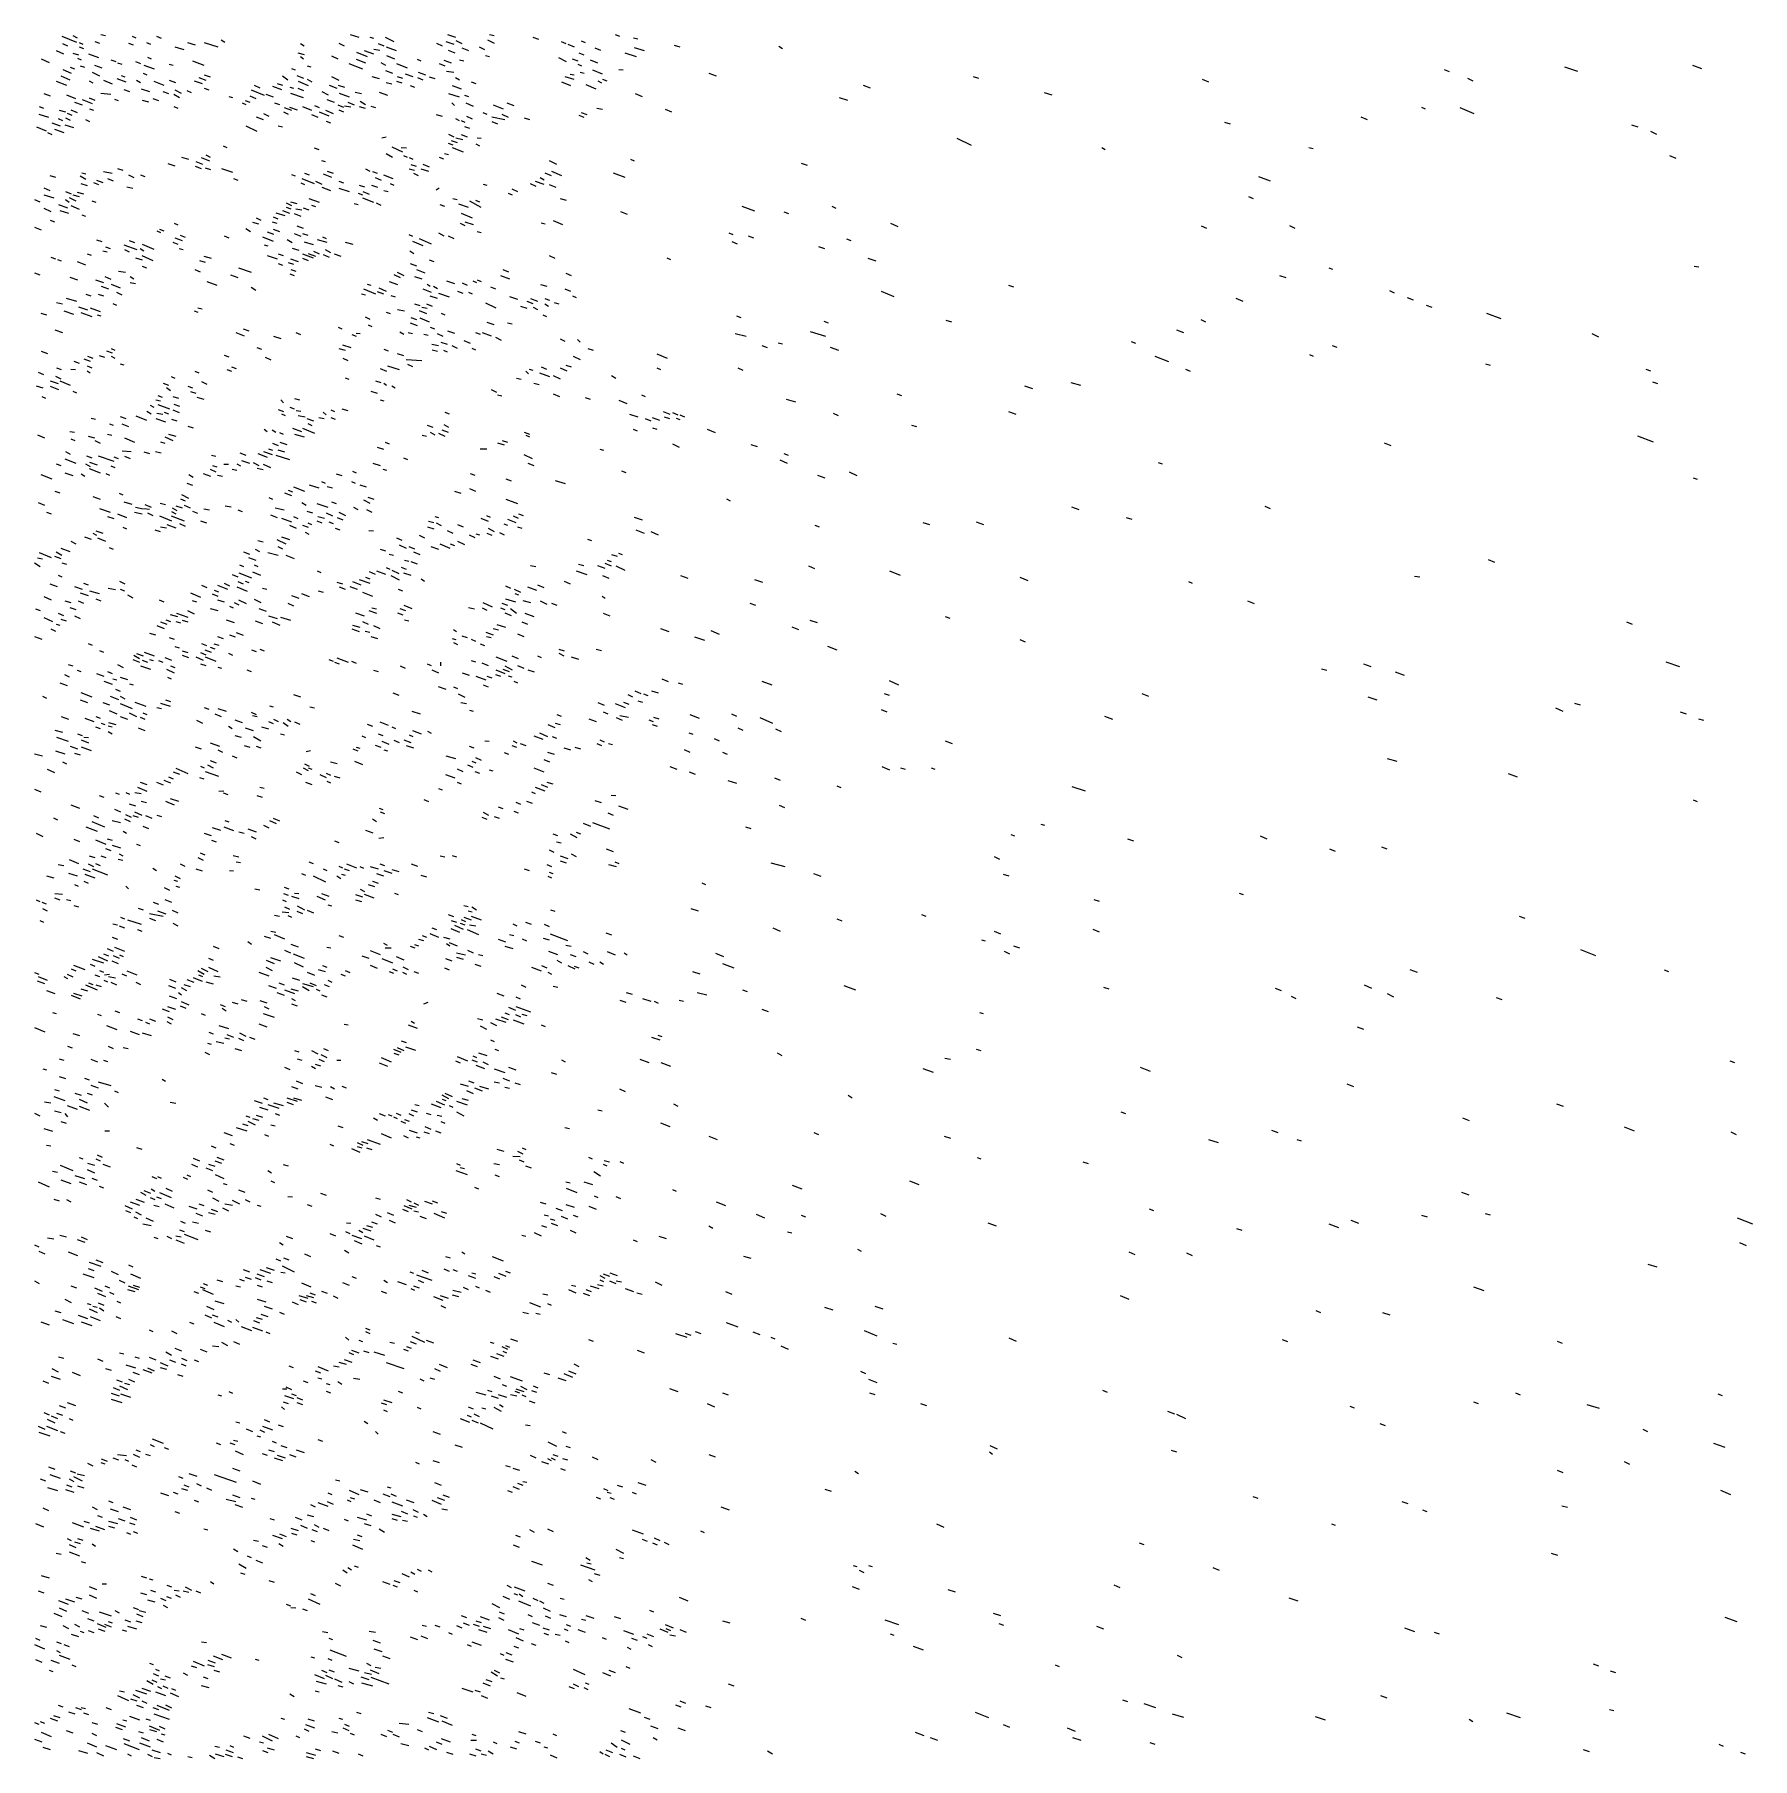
# Model space of a CAD drawing. Extents: x 0 to 598, y 0 to 600.
import ezdxf

# ---------------------------------------------------------------- set-up
doc = ezdxf.new("R2010")
doc.units = 0
doc.header["$MEASUREMENT"] = 0
doc.layers.add('LIMESTONE_FSET4', color=136, linetype='CONTINUOUS')

msp = doc.modelspace()

# ---------------------------------------------------------------- linework, layer by layer
at = {"layer": 'LIMESTONE_FSET4'}
for p, q in [((23.23, 600.19), (24.88, 599.81)), ((110.12, 600.19), (113.05, 599.25)), ((143.96, 600.19), (146.71, 599.25)), ((158.6, 600.19), (160.24, 599.81)), ((202.32, 600.19), (203.78, 599.63)), ((7.68, 594.57), (10.24, 593.45)), ((9.7, 599.63), (14.82, 597.57)), ((9.88, 597), (11.71, 596.26)), ((13.54, 599.81), (15, 599.06)), ((15.73, 597.38), (17.01, 596.82)), ((15.73, 595.88), (17.2, 595.32)), ((21.22, 597.75), (22.87, 597.19)), ((32.93, 597.19), (34.57, 596.63)), ((34.21, 599.63), (35.49, 599.06)), ((39.15, 597.38), (40.61, 596.82)), ((42.62, 599.63), (44.27, 598.88)), ((49.02, 595.88), (52.13, 594.95)), ((53.41, 597.38), (56.16, 596.63)), ((59.27, 597.38), (64.02, 595.88)), ((65.12, 598.32), (66.4, 597.57)), ((92.74, 597), (94.02, 596.26)), ((106.1, 597.19), (107.93, 596.26)), ((112.32, 594.01), (115.98, 592.51)), ((114.88, 594.57), (118.17, 593.45)), ((116.89, 599.25), (118.17, 598.88)), ((118.35, 595.13), (120.37, 594.76)), ((119.82, 597), (121.83, 596.26)), ((122.2, 599.25), (125.3, 597.75)), ((122.56, 595.88), (126.04, 594.57)), ((140.12, 597.19), (142.13, 596.26)), ((143.41, 597.75), (146.16, 596.82)), ((144.15, 594.76), (146.52, 593.82)), ((146.89, 598.13), (148.9, 597)), ((148.9, 595.51), (151.28, 594.57)), ((154.94, 595.88), (156.77, 594.95)), ((157.87, 598.32), (160.24, 597.19)), ((173.6, 599.25), (175.61, 598.5)), ((183.48, 597.75), (185.12, 597)), ((185.85, 596.82), (188.05, 595.88)), ((190.43, 597.94), (191.89, 597.38)), ((195.18, 595.51), (197.2, 594.76)), ((208.72, 599.06), (210.18, 598.69)), ((208.9, 595.69), (212.38, 594.57)), ((222.8, 596.44), (224.82, 595.88)), ((259.21, 596.07), (260.49, 595.32)), ((2.56, 591.76), (5.3, 590.45)), ((10.06, 588.02), (12.99, 586.71)), ((12.62, 588.77), (14.09, 588.21)), ((13.54, 593.64), (15.55, 593.07)), ((15.18, 591.95), (16.46, 591.39)), ((16.1, 589.33), (17.56, 588.77)), ((19.02, 593.45), (22.5, 592.14)), ((21.04, 589.52), (23.6, 588.58)), ((26.71, 591.39), (28.54, 590.83)), ((29.09, 590.27), (30.55, 589.89)), ((35.3, 590.83), (37.13, 590.08)), ((38.23, 589.52), (41.89, 588.21)), ((39.51, 592.32), (40.79, 591.76)), ((47.01, 589.89), (48.48, 589.52)), ((55.24, 591.01), (59.09, 589.52)), ((89.63, 588.39), (90.91, 587.83)), ((91.83, 593.82), (94.02, 593.26)), ((92.74, 592.51), (93.84, 591.76)), ((95.12, 589.33), (96.4, 588.95)), ((103.54, 592.7), (105.73, 591.76)), ((109.57, 590.08), (114.33, 588.21)), ((112.13, 591.58), (115.43, 590.27)), ((120.73, 590.45), (122.38, 589.52)), ((122.74, 592.89), (125.49, 591.76)), ((126.22, 590.08), (129.88, 588.58)), ((133.35, 591.58), (134.63, 591.01)), ((141.04, 590.08), (143.05, 589.33)), ((142.68, 591.2), (145.24, 590.27)), ((148.17, 591.39), (149.63, 591.01)), ((157.13, 592.89), (158.6, 592.51)), ((182.56, 592.14), (185.3, 590.83)), ((187.32, 591.76), (189.33, 591.01)), ((189.33, 589.89), (190.61, 589.33)), ((189.7, 593.82), (191.34, 593.07)), ((193.54, 591.39), (196.1, 590.27)), ((203.6, 588.02), (205.06, 587.83)), ((205.61, 593.82), (209.63, 592.51)), ((490.79, 588.02), (492.62, 587.27)), ((532.68, 588.95), (537.26, 587.46)), ((577.32, 589.52), (580.43, 588.39)), ((7.68, 583.9), (11.34, 582.59)), ((9.33, 585.77), (12.44, 584.46)), ((19.21, 584.09), (20.49, 583.34)), ((20.3, 587.08), (22.87, 585.77)), ((24.15, 584.27), (27.26, 582.96)), ((28.9, 584.84), (32.01, 583.71)), ((30.37, 585.96), (31.65, 585.4)), ((35.67, 584.27), (37.13, 583.53)), ((38.05, 586.71), (39.33, 586.15)), ((41.71, 583.9), (45.18, 582.59)), ((47.01, 584.27), (49.21, 583.53)), ((55.79, 584.09), (58.54, 583.15)), ((57.44, 585.21), (59.82, 584.27)), ((59.27, 586.15), (61.28, 585.4)), ((76.65, 582.59), (78.66, 581.65)), ((83.05, 582.22), (86.16, 581.09)), ((84.7, 583.15), (86.52, 582.59)), ((86.52, 585.77), (88.35, 584.46)), ((91.46, 585.96), (93.84, 585.02)), ((92.01, 583.9), (95.49, 582.4)), ((95.12, 584.65), (96.77, 583.71)), ((102.8, 582.59), (105.37, 581.47)), ((103.54, 585.59), (106.1, 584.27)), ((105.91, 582.59), (108.11, 581.84)), ((117.62, 585.59), (120.18, 584.84)), ((122.38, 587.64), (124.76, 586.71)), ((122.56, 583.53), (124.57, 582.96)), ((126.22, 583.9), (128.05, 583.34)), ((126.4, 585.59), (128.23, 585.02)), ((129.15, 586.52), (131.89, 585.59)), ((130.98, 582.4), (132.44, 581.84)), ((133.54, 585.21), (135.37, 584.46)), ((133.72, 587.08), (136.28, 586.15)), ((137.56, 585.4), (139.57, 584.84)), ((143.6, 587.46), (146.16, 587.08)), ((145.61, 582.4), (148.72, 581.28)), ((146.71, 585.21), (148.17, 584.46)), ((152.2, 583.71), (153.84, 583.15)), ((183.66, 583.71), (186.77, 582.4)), ((184.76, 585.59), (187.87, 584.65)), ((186.59, 586.33), (188.05, 586.15)), ((190.06, 587.08), (191.52, 586.71)), ((192.07, 582.78), (195.55, 581.28)), ((194.45, 587.83), (197.74, 586.52)), ((196.28, 584.09), (197.56, 583.34)), ((197.93, 584.65), (199.39, 584.09)), ((234.88, 586.71), (237.44, 585.77)), ((288.66, 582.59), (291.04, 581.65)), ((326.89, 585.59), (328.72, 585.02)), ((406.65, 584.65), (408.84, 583.71)), ((499.02, 585.02), (500.85, 584.09)), ((3.48, 579.59), (5.67, 578.85)), ((11.34, 579.22), (14.45, 577.91)), ((14.09, 576.6), (16.83, 575.66)), ((16.83, 577.54), (20.3, 576.22)), ((19.21, 578.1), (21.22, 577.35)), ((23.23, 579.78), (26.71, 579.41)), ((27.99, 577.72), (29.27, 577.16)), ((31.28, 581.09), (33.29, 580.34)), ((37.32, 581.28), (40.24, 580.34)), ((37.68, 577.35), (39.88, 576.79)), ((41.34, 577.91), (43.35, 577.16)), ((44.82, 580.34), (46.83, 579.59)), ((48.66, 579.41), (50.67, 578.28)), ((49.02, 580.9), (51.22, 579.78)), ((53.23, 580.72), (54.7, 579.97)), ((59.27, 581.47), (60.91, 580.9)), ((67.87, 578.66), (69.15, 578.28)), ((72.44, 576.41), (73.72, 575.85)), ((73.54, 577.16), (75.18, 576.6)), ((75.18, 578.85), (77.2, 577.91)), ((75.55, 580.9), (80.12, 579.03)), ((80.67, 579.41), (83.23, 578.47)), ((83.78, 576.41), (85.43, 575.85)), ((89.09, 581.84), (90.37, 581.47)), ((89.27, 579.78), (93.66, 578.28)), ((91.83, 581.47), (93.84, 580.72)), ((100.24, 580.34), (102.44, 579.22)), ((101.89, 577.54), (104.45, 576.6)), ((106.28, 579.78), (109.76, 578.47)), ((109.21, 576.6), (111.4, 575.66)), ((111.77, 580.16), (113.96, 579.59)), ((113.6, 576.97), (115.43, 575.85)), ((120.18, 580.16), (123.11, 579.03)), ((144.33, 579.59), (147.99, 578.47)), ((145.43, 576.41), (146.34, 575.48)), ((149.82, 579.03), (151.28, 578.66)), ((150.37, 576.41), (152.93, 575.29)), ((164.63, 576.41), (167.01, 575.48)), ((209.27, 579.59), (211.65, 578.66)), ((280.24, 578.28), (283.17, 577.35)), ((351.59, 579.97), (354.33, 579.22)), ((1.65, 572.48), (5.12, 571.36)), ((1.83, 575.1), (3.29, 574.54)), ((8.41, 570.98), (9.88, 570.23)), ((8.78, 573.79), (10.98, 573.23)), ((10.98, 571.17), (12.62, 570.42)), ((11.52, 572.86), (13.17, 572.11)), ((12.8, 573.98), (15, 573.04)), ((17.93, 570.61), (19.39, 569.86)), ((19.39, 574.35), (20.67, 573.79)), ((48.66, 575.1), (50.12, 574.54)), ((77.38, 571.54), (79.76, 570.61)), ((79.94, 572.67), (81.77, 571.73)), ((86.89, 573.23), (88.54, 572.48)), ((87.07, 574.73), (89.63, 573.79)), ((88.9, 574.91), (91.65, 573.98)), ((93.48, 575.1), (96.59, 573.79)), ((96.59, 572.29), (98.78, 571.36)), ((97.68, 575.48), (99.33, 574.73)), ((99.33, 573.23), (102.62, 571.92)), ((101.52, 573.79), (104.09, 572.67)), ((101.71, 570.05), (103.17, 569.49)), ((105.73, 575.66), (107.74, 574.91)), ((106.1, 573.98), (107.74, 573.23)), ((110.3, 574.91), (108.11, 575.29)), ((113.23, 575.1), (115.24, 574.54)), ((117.26, 575.29), (118.9, 574.73)), ((139.94, 572.29), (142.13, 571.73)), ((146.71, 570.98), (147.99, 570.23)), ((148.72, 570.23), (150, 569.67)), ((150.55, 571.73), (152.56, 570.8)), ((156.22, 573.04), (157.68, 572.48)), ((159.33, 571.54), (163.9, 570.61)), ((159.88, 575.66), (163.35, 574.35)), ((162.8, 572.48), (165, 571.36)), ((170.67, 571.17), (172.5, 570.61)), ((189.7, 572.11), (191.34, 571.36)), ((190.43, 573.04), (192.44, 572.29)), ((195.91, 574.54), (197.93, 574.17)), ((219.7, 574.17), (221.89, 573.23)), ((461.89, 571.54), (464.09, 570.61)), ((482.93, 574.91), (484.21, 574.35)), ((496.28, 574.73), (501.22, 572.67)), ((0.91, 567.99), (4.21, 566.68)), ((4.76, 566.12), (6.22, 565.37)), ((6.22, 569.49), (9.15, 568.36)), ((7.13, 567.24), (10.43, 566.12)), ((10.79, 568.74), (13.72, 567.8)), ((73.72, 568.36), (77.56, 566.49)), ((85.06, 568.36), (86.52, 567.99)), ((121.1, 564.24), (122.56, 564.62)), ((144.33, 565.55), (146.16, 564.62)), ((146.89, 564.24), (149.27, 563.68)), ((148.72, 565.37), (150.73, 564.62)), ((149.82, 568.17), (151.65, 567.61)), ((154.21, 564.24), (155.67, 564.06)), ((159.33, 569.86), (161.34, 569.11)), ((321.22, 564.06), (326.16, 561.62)), ((414.33, 569.67), (416.34, 569.11)), ((556.1, 568.74), (558.29, 567.99)), ((562.68, 566.49), (564.7, 565.55)), ((59.82, 558.25), (61.28, 557.5)), ((65.85, 561.44), (67.13, 560.87)), ((97.5, 560.69), (99.15, 560.12)), ((122.56, 558.81), (124.76, 557.5)), ((124.57, 561.06), (128.23, 559.38)), ((127.87, 560.87), (129.7, 560.69)), ((128.6, 558.07), (129.88, 557.5)), ((142.87, 558.81), (144.33, 558.44)), ((144.15, 562.37), (145.79, 561.81)), ((145.24, 563.31), (147.26, 562.56)), ((145.61, 560.87), (149.45, 559.38)), ((153.84, 562.18), (155.12, 561.44)), ((371.71, 560.87), (372.8, 560.12)), ((443.78, 560.87), (445.24, 560.5)), ((569.27, 558.07), (571.46, 557.13)), ((16.65, 552.07), (18.11, 551.7)), ((24.15, 552.45), (27.26, 551.89)), ((29.09, 553.57), (30.91, 553.01)), ((46.65, 555.26), (49.02, 554.51)), ((51.4, 557.5), (53.78, 556.76)), ((56.16, 554.32), (58.17, 553.57)), ((56.34, 556.01), (58.72, 555.07)), ((58.17, 557.32), (61.1, 556.19)), ((59.63, 553.76), (61.46, 553.2)), ((65.3, 553.57), (69.15, 552.26)), ((100.06, 556.38), (101.34, 556.01)), ((102.07, 552.64), (104.09, 551.89)), ((115.43, 553.39), (116.89, 552.64)), ((117.8, 552.45), (119.45, 551.89)), ((130.61, 557.32), (131.89, 556.76)), ((130.61, 553.39), (132.44, 553.01)), ((131.16, 554.88), (132.99, 554.32)), ((134.63, 553.39), (137.38, 552.64)), ((135.37, 555.07), (137.56, 554.13)), ((141.04, 557.5), (142.5, 556.94)), ((177.8, 552.07), (180, 551.14)), ((179.27, 556.38), (181.83, 555.07)), ((180.18, 552.64), (183.66, 551.14)), ((201.59, 552.07), (205.61, 550.58)), ((207.62, 556.76), (208.9, 556.19)), ((267.07, 555.44), (269.09, 554.7)), ((3.48, 546.83), (5.49, 545.9)), ((5.49, 551.14), (7.5, 550.58)), ((16.1, 550.95), (18.11, 549.83)), ((16.28, 548.33), (18.48, 547.58)), ((20.67, 548.71), (22.5, 547.96)), ((21.77, 549.45), (23.96, 548.71)), ((25.61, 550.02), (27.62, 549.27)), ((32.38, 547.21), (34.39, 546.65)), ((32.93, 551.33), (34.76, 550.39)), ((37.13, 551.33), (38.6, 550.76)), ((69.51, 550.02), (70.98, 549.45)), ((89.63, 551.51), (90.91, 550.95)), ((92.93, 548.52), (94.21, 547.96)), ((93.29, 550.02), (97.5, 548.33)), ((94.21, 551.89), (95.85, 551.33)), ((98.05, 549.08), (100.24, 548.14)), ((100.24, 547.02), (103.17, 545.9)), ((100.61, 551.7), (103.54, 550.58)), ((106.1, 549.08), (107.74, 548.52)), ((106.1, 546.65), (109.76, 545.52)), ((113.23, 547.77), (115.06, 547.21)), ((117.44, 547.77), (119.63, 547.02)), ((118.72, 550.39), (120.91, 549.45)), ((121.65, 551.33), (124.94, 550.02)), ((124.02, 548.33), (125.3, 547.77)), ((132.07, 551.89), (133.72, 551.14)), ((139.94, 546.08), (141.04, 546.83)), ((156.4, 548.14), (157.68, 547.77)), ((166.28, 546.46), (168.29, 545.52)), ((172.68, 548.33), (174.7, 547.39)), ((174.51, 549.08), (177.44, 548.14)), ((176.16, 550.39), (177.62, 549.64)), ((179.27, 547.96), (181.65, 547.02)), ((426.22, 550.76), (430.24, 549.27)), ((0.18, 542.71), (2.01, 541.97)), ((3.48, 544.4), (6.95, 543.28)), ((8.6, 541.03), (11.71, 539.91)), ((10.98, 545.52), (12.99, 544.77)), ((10.98, 542.71), (12.26, 541.78)), ((12.26, 543.46), (14.63, 542.34)), ((12.8, 540.66), (15.73, 539.34)), ((13.54, 544.4), (15.73, 543.84)), ((15, 545.34), (17.2, 544.77)), ((20.12, 542.34), (21.59, 541.78)), ((87.8, 541.59), (89.63, 540.66)), ((87.8, 540.09), (89.45, 539.53)), ((89.27, 541.97), (91.46, 541.4)), ((95.67, 543.09), (99.33, 541.78)), ((96.59, 540.84), (98.05, 540.28)), ((111.4, 541.4), (112.87, 541.03)), ((112.87, 544.96), (114.33, 544.4)), ((114.33, 543.28), (118.17, 541.78)), ((114.51, 545.52), (116.71, 544.59)), ((119.09, 541.59), (120.73, 540.84)), ((121.83, 545.9), (123.29, 545.52)), ((141.22, 541.03), (142.87, 540.47)), ((145.79, 543.09), (147.26, 542.71)), ((147.8, 541.22), (151.1, 540.09)), ((151.65, 542.34), (155.49, 540.09)), ((153.66, 542.53), (155.12, 541.97)), ((165, 544.96), (166.46, 544.4)), ((183.11, 543.09), (185.3, 542.53)), ((246.4, 540.47), (250.79, 538.78)), ((277.68, 540.47), (279.15, 539.72)), ((422.74, 543.84), (424.39, 543.09)), ((3.48, 539.72), (5.85, 538.6)), ((5.67, 535.6), (7.13, 535.04)), ((8.96, 538.97), (12.07, 538.03)), ((16.65, 537.47), (17.93, 536.91)), ((48.84, 534.48), (50.12, 533.92)), ((76.1, 534.85), (78.11, 534.29)), ((77.38, 536.35), (79.02, 535.6)), ((82.87, 535.04), (84.51, 534.48)), ((83.23, 536.72), (84.88, 535.98)), ((87.44, 537.1), (84.33, 538.03)), ((86.52, 538.97), (88.9, 538.03)), ((90.55, 537.85), (92.93, 536.91)), ((91.1, 539.53), (93.29, 539.16)), ((93.66, 539.91), (95.67, 539.16)), ((148.35, 534.48), (150, 533.73)), ((148.72, 538.03), (152.56, 536.35)), ((150, 535.04), (152.93, 534.1)), ((176.52, 534.66), (177.99, 534.29)), ((180.73, 535.41), (184.02, 534.1)), ((204.15, 538.6), (206.52, 537.66)), ((261.04, 538.41), (262.68, 537.85)), ((298.17, 534.48), (300.73, 533.35)), ((0.18, 533.17), (2.56, 532.23)), ((21.77, 528.67), (23.6, 528.11)), ((33.11, 528.49), (34.94, 527.74)), ((42.8, 531.86), (44.09, 531.29)), ((43.72, 532.42), (45.18, 531.86)), ((49.02, 529.42), (51.59, 528.49)), ((50.85, 530.36), (52.68, 529.61)), ((66.22, 530.17), (67.87, 529.42)), ((73.72, 532.61), (75.37, 531.67)), ((79.57, 529.8), (83.23, 528.3)), ((81.22, 531.48), (83.41, 530.73)), ((83.23, 532.42), (85.43, 531.67)), ((88.17, 528.86), (89.82, 527.74)), ((90.55, 530.92), (92.93, 529.98)), ((91.46, 533.54), (93.66, 532.79)), ((93.48, 530.92), (95.3, 530.36)), ((98.6, 528.86), (101.89, 527.93)), ((100.43, 529.8), (101.71, 529.24)), ((130.43, 530.55), (131.71, 529.98)), ((131.71, 528.3), (135.37, 526.8)), ((134.09, 529.24), (138.29, 527.36)), ((140.85, 531.11), (142.68, 530.17)), ((144.15, 530.17), (146.16, 529.24)), ((154.21, 531.67), (155.67, 531.29)), ((241.83, 531.11), (243.29, 530.55)), ((242.93, 528.11), (244.76, 527.36)), ((248.6, 530.17), (250.43, 529.42)), ((282.8, 529.05), (284.27, 528.49)), ((406.28, 533.54), (408.11, 532.79)), ((437.01, 533.73), (438.84, 532.79)), ((5.85, 522.68), (7.5, 522.12)), ((18.48, 523.81), (19.94, 523.43)), ((23.96, 524.93), (25.43, 524.56)), ((24.88, 526.24), (26.52, 525.68)), ((31.28, 526.99), (35.85, 525.3)), ((31.46, 525.3), (33.11, 524.56)), ((35.3, 522.5), (37.68, 521.75)), ((36.95, 525.68), (38.23, 524.93)), ((37.5, 523.25), (41.34, 521.56)), ((37.68, 527.18), (41.71, 525.49)), ((48.29, 527.93), (50.12, 527.18)), ((50.49, 525.68), (51.95, 525.3)), ((59.09, 523.06), (61.65, 522.31)), ((80.12, 526.99), (81.4, 526.61)), ((81.22, 523.25), (84.7, 522.12)), ((85.06, 523.81), (86.71, 523.25)), ((89.27, 522.12), (92.01, 521.19)), ((89.82, 525.87), (92.2, 525.12)), ((93.48, 523.81), (97.13, 522.5)), ((93.48, 522.31), (95.49, 521.56)), ((97.32, 526.99), (94.21, 527.93)), ((95.49, 523.99), (98.05, 523.06)), ((97.32, 524.74), (99.33, 523.81)), ((100.61, 523.62), (102.8, 522.68)), ((101.34, 525.3), (103.17, 524.37)), ((104.45, 523.81), (106.83, 523.06)), ((108.29, 527.93), (111.04, 527.18)), ((130.79, 524.93), (132.26, 523.99)), ((179.27, 523.25), (181.28, 522.31)), ((220.24, 522.5), (221.52, 521.93)), ((273.11, 526.43), (275.12, 525.68)), ((290.3, 522.31), (293.05, 521.37)), ((0.18, 517.25), (2.01, 516.51)), ((8.23, 521.93), (9.51, 521.37)), ((15, 521.19), (17.93, 520.06)), ((29.45, 517.82), (31.83, 517.44)), ((37.68, 519.5), (39.15, 518.94)), ((55.98, 518.38), (57.8, 517.63)), ((57.62, 521.56), (59.63, 521)), ((68.41, 516.51), (70.98, 515.57)), ((71.16, 518.94), (75.55, 517.44)), ((85.06, 520.44), (86.52, 519.88)), ((88.54, 520.81), (90.37, 520.25)), ((89.09, 516.88), (90.55, 516.32)), ((89.45, 518.38), (91.1, 517.82)), ((125.3, 516.69), (127.5, 515.57)), ((126.4, 517.44), (128.78, 516.32)), ((130.98, 520.44), (133.17, 519.69)), ((133.17, 518.38), (136.1, 517.25)), ((137.56, 521.75), (139.21, 521.19)), ((162.44, 516.32), (165.55, 515.2)), ((163.17, 518.38), (165.18, 517.63)), ((185.12, 517.07), (186.95, 516.32)), ((433.54, 516.32), (435.73, 515.57)), ((450.73, 518.94), (452.01, 518.56)), ((577.87, 519.5), (579.51, 519.31)), ((12.44, 515.76), (15.18, 514.82)), ((21.4, 514.82), (24.15, 513.88)), ((23.41, 512.57), (25.98, 511.64)), ((24.7, 515.94), (26.71, 515.01)), ((26.89, 513.32), (30, 512.01)), ((28.72, 510.51), (30.55, 509.58)), ((33.48, 515.94), (34.76, 515.2)), ((33.48, 513.88), (35.3, 513.51)), ((60.18, 514.26), (63.66, 512.95)), ((75.55, 512.2), (77.2, 511.26)), ((114.7, 511.64), (118.9, 509.95)), ((115.98, 513.32), (117.26, 512.95)), ((119.45, 510.7), (121.65, 509.95)), ((120, 512.01), (122.56, 510.89)), ((123.66, 514.26), (126.59, 513.14)), ((132.44, 515.94), (135, 515.2)), ((135.37, 511.64), (138.29, 510.51)), ((136.83, 513.32), (137.93, 512.57)), ((139.02, 512.57), (140.49, 511.83)), ((140.85, 510.14), (144.51, 508.83)), ((143.6, 514.45), (146.34, 513.51)), ((147.44, 510.89), (149.27, 510.14)), ((149.09, 513.7), (150.73, 512.95)), ((151.28, 510.51), (152.56, 509.95)), ((152.74, 514.45), (154.02, 513.88)), ((154.21, 514.82), (155.67, 514.26)), ((158.96, 512.39), (160.61, 511.64)), ((176.34, 513.14), (178.54, 512.57)), ((184.76, 511.64), (186.77, 510.89)), ((294.88, 510.89), (299.27, 509.02)), ((339.15, 512.95), (340.98, 512.39)), ((471.77, 511.08), (473.41, 510.33)), ((7.87, 506.96), (9.88, 506.4)), ((11.16, 508.46), (14.82, 507.33)), ((15.55, 505.46), (18.66, 504.34)), ((18.11, 509.77), (19.76, 509.2)), ((19.57, 505.09), (23.05, 503.78)), ((22.32, 509.77), (24.15, 509.2)), ((27.44, 506.58), (28.72, 506.02)), ((57.07, 505.09), (58.54, 504.71)), ((113.96, 509.95), (115.43, 509.58)), ((124.21, 509.39), (125.67, 508.83)), ((126.59, 504.52), (128.96, 503.96)), ((132.44, 506.4), (134.27, 505.83)), ((134.09, 504.15), (136.65, 503.03)), ((135, 505.27), (136.83, 504.9)), ((136.65, 506.4), (138.66, 505.65)), ((137.74, 509.2), (140.3, 508.46)), ((157.13, 506.77), (160.79, 505.09)), ((165.55, 509.02), (168.29, 508.08)), ((169.39, 505.65), (171.59, 504.9)), ((171.59, 507.33), (173.6, 506.58)), ((172.87, 508.27), (175.24, 507.33)), ((173.78, 505.27), (175.24, 504.52)), ((177.8, 508.27), (179.45, 507.71)), ((177.8, 506.4), (179.09, 505.65)), ((181.1, 506.96), (182.74, 506.4)), ((187.5, 509.2), (188.78, 508.64)), ((418.35, 508.46), (420.73, 507.33)), ((477.99, 508.64), (480, 507.89)), ((484.57, 506.02), (486.59, 505.27)), ((2.38, 503.21), (4.39, 502.65)), ((10.43, 503.96), (13.72, 502.84)), ((16.28, 503.4), (20.12, 502.09)), ((21.95, 502.65), (23.23, 502.28)), ((55.79, 503.96), (57.07, 503.59)), ((105.91, 498.35), (107.2, 497.78)), ((115.24, 501.9), (116.89, 501.15)), ((116.34, 499.1), (117.62, 498.53)), ((122.56, 503.59), (124.02, 503.03)), ((130.98, 499.84), (133.35, 498.91)), ((131.16, 501.72), (133.17, 500.97)), ((134.27, 501.53), (137.56, 500.22)), ((137.93, 498.35), (139.39, 497.78)), ((141.77, 503.21), (143.05, 502.65)), ((157.68, 500.03), (160.06, 499.28)), ((164.82, 499.84), (166.46, 499.47)), ((177.07, 502.65), (178.35, 502.09)), ((244.57, 502.28), (246.04, 501.72)), ((274.94, 500.41), (276.4, 499.84)), ((317.38, 500.78), (319.39, 500.22)), ((406.1, 500.97), (407.74, 500.22)), ((505.61, 503.21), (510.55, 501.34)), ((7.32, 497.41), (9.88, 496.47)), ((70.24, 496.47), (73.17, 495.35)), ((72.8, 497.78), (74.82, 497.04)), ((83.41, 495.16), (85.98, 494.42)), ((91.1, 496.47), (92.74, 495.73)), ((107.38, 492.17), (110.3, 491.23)), ((110.67, 495.73), (112.13, 495.16)), ((112.13, 496.29), (113.6, 496.1)), ((127.32, 496.66), (128.78, 495.91)), ((130.24, 496.47), (131.71, 496.1)), ((135.73, 495.91), (137.2, 495.54)), ((138.48, 492.36), (140.85, 491.98)), ((140.3, 496.1), (142.32, 495.16)), ((141.59, 493.1), (143.78, 492.36)), ((143.96, 497.04), (146.34, 496.29)), ((149.63, 493.67), (151.83, 492.73)), ((153.66, 496.47), (155.3, 495.91)), ((156.04, 496.47), (159.15, 495.35)), ((160.61, 494.79), (162.62, 493.85)), ((183.11, 494.23), (184.76, 493.48)), ((189.15, 494.04), (190.06, 493.1)), ((244.02, 496.1), (247.87, 495.16)), ((259.02, 492.92), (260.49, 492.54)), ((270.18, 496.85), (275.49, 495.16)), ((381.95, 493.29), (383.41, 492.73)), ((397.68, 497.41), (400.06, 496.47)), ((542.2, 496.1), (544.57, 494.98)), ((2.56, 489.92), (4.76, 489.17)), ((13.9, 486.55), (15.73, 485.8)), ((17.38, 487.3), (19.57, 486.55)), ((18.66, 488.24), (20.49, 487.49)), ((22.68, 488.42), (24.51, 487.86)), ((25.24, 490.11), (27.26, 489.36)), ((26.89, 490.86), (28.17, 490.3)), ((26.89, 488.24), (28.17, 487.49)), ((66.22, 488.61), (67.87, 488.05)), ((77.56, 491.23), (79.21, 490.67)), ((80.49, 487.86), (82.5, 486.93)), ((106.1, 490.86), (108.29, 490.3)), ((107.56, 487.49), (109.21, 486.74)), ((121.83, 490.67), (123.29, 490.11)), ((126.4, 489.17), (128.6, 488.42)), ((129.51, 487.11), (135, 486.74)), ((138.66, 490.48), (140.49, 489.92)), ((142.5, 490.3), (143.78, 489.73)), ((145.43, 491.98), (147.26, 491.05)), ((152.38, 491.05), (153.66, 490.48)), ((187.68, 488.24), (190.06, 487.11)), ((192.8, 490.86), (194.63, 490.3)), ((216.77, 488.99), (220.43, 487.49)), ((253.35, 491.98), (255.18, 491.23)), ((277.13, 491.42), (280.06, 490.3)), ((390.18, 488.24), (394.94, 486.37)), ((443.96, 488.8), (445.24, 488.24)), ((451.83, 491.98), (453.48, 491.42)), ((1.46, 482.62), (3.29, 481.87)), ((7.5, 481.31), (9.33, 480.37)), ((7.87, 484.12), (9.51, 483.56)), ((12.8, 483.74), (14.45, 483.56)), ((18.48, 484.87), (20.12, 484.12)), ((18.48, 483.18), (19.57, 482.43)), ((30, 485.62), (31.28, 485.24)), ((47.74, 481.12), (49.02, 480.56)), ((55.98, 483), (57.44, 482.43)), ((67.13, 483.56), (68.78, 483)), ((68.78, 484.49), (70.43, 483.93)), ((108.29, 480.75), (109.57, 480.19)), ((120.55, 483.93), (122.74, 483)), ((123.11, 484.87), (127.13, 483.56)), ((130.06, 485.43), (131.71, 484.68)), ((167.93, 480.56), (169.57, 480.19)), ((171.22, 483), (172.13, 482.06)), ((172.32, 483.74), (173.6, 483.37)), ((175.98, 482.43), (179.45, 481.12)), ((176.52, 484.49), (178.35, 483.74)), ((180.73, 481.5), (183.11, 480.37)), ((183.11, 484.12), (185.49, 483.18)), ((185.12, 485.05), (186.95, 484.49)), ((201.04, 481.5), (202.5, 480.56)), ((216.77, 484.12), (218.05, 483.56)), ((244.94, 484.12), (246.77, 483.37)), ((400.79, 483.74), (402.44, 483)), ((505.24, 485.62), (506.89, 485.05)), ((561.04, 483.74), (562.68, 483.18)), ((0.73, 477.94), (3.11, 477.19)), ((2.74, 474.2), (4.02, 473.64)), ((5.67, 479.63), (8.41, 478.69)), ((5.67, 477.75), (8.6, 476.63)), ((8.96, 479.63), (12.62, 478.13)), ((13.54, 476.07), (14.82, 475.51)), ((43.17, 474.57), (44.63, 474.01)), ((45, 478.88), (46.83, 478.13)), ((46.1, 477.38), (47.56, 476.26)), ((48.29, 474.2), (50.3, 473.64)), ((53.6, 477.75), (55.24, 477.19)), ((54.51, 475.88), (56.34, 475.32)), ((56.71, 474.01), (59.09, 473.26)), ((58.35, 479.44), (60.18, 478.5)), ((117.26, 476.07), (119.45, 475.32)), ((118.9, 479.63), (120.73, 479.06)), ((121.83, 478.88), (122.74, 478.13)), ((124.57, 477.94), (125.67, 477.19)), ((159.15, 476.63), (160.98, 475.69)), ((161.34, 474.76), (162.8, 474.38)), ((173.96, 478.88), (175.79, 478.32)), ((180.73, 475.13), (182.93, 474.2)), ((211.46, 474.76), (212.74, 474.2)), ((300.37, 475.13), (302.01, 474.57)), ((344.82, 477.94), (347.56, 477)), ((360.91, 479.06), (364.21, 478.13)), ((563.41, 479.25), (565.06, 478.69)), ((39.33, 469.14), (40.79, 468.21)), ((40.43, 471.2), (41.71, 470.45)), ((42.44, 473.07), (44.09, 472.7)), ((42.8, 468.39), (44.82, 468.02)), ((43.17, 471.39), (47.2, 469.89)), ((45.37, 468.77), (46.83, 468.21)), ((48.29, 469.52), (50.49, 468.58)), ((48.66, 471.58), (50.67, 470.83)), ((85.06, 469.7), (86.89, 468.95)), ((85.98, 473.07), (86.89, 471.95)), ((86.16, 468.21), (87.44, 467.64)), ((89.09, 470.45), (90.55, 469.89)), ((90.73, 473.45), (92.38, 473.07)), ((91.28, 469.33), (92.93, 469.14)), ((100.61, 468.77), (101.71, 467.83)), ((103.35, 469.52), (104.63, 468.95)), ((107.2, 469.89), (109.21, 469.33)), ((120.55, 473.07), (121.83, 472.7)), ((143.05, 468.77), (144.51, 468.21)), ((191.89, 473.82), (193.54, 473.26)), ((203.6, 472.89), (206.34, 471.76)), ((207.26, 468.02), (210.18, 467.08)), ((218.96, 468.95), (221.34, 468.02)), ((222.26, 468.58), (224.09, 467.83)), ((261.77, 473.26), (265.06, 472.32)), ((278.23, 468.39), (279.88, 467.64)), ((339.15, 468.95), (341.71, 468.02)), ((12.44, 462.03), (14.09, 461.84)), ((19.94, 466.71), (21.4, 466.33)), ((26.34, 464.65), (27.62, 464.27)), ((30, 467.27), (32.01, 466.52)), ((30.55, 464.65), (32.93, 463.71)), ((35.49, 467.46), (39.15, 465.96)), ((42.44, 466.52), (45.73, 465.4)), ((47.93, 466.33), (49.76, 465.77)), ((53.6, 463.9), (55.43, 463.34)), ((80.12, 462.78), (81.22, 462.03)), ((82.87, 462.59), (84.15, 461.84)), ((90, 463.15), (93.11, 462.03)), ((92.01, 467.64), (94.39, 467.08)), ((93.48, 463.15), (97.68, 461.47)), ((94.94, 466.52), (97.32, 465.77)), ((95.3, 464.84), (96.77, 464.09)), ((99.15, 466.9), (100.98, 466.52)), ((103.35, 466.9), (104.82, 466.33)), ((136.83, 464.27), (138.84, 463.53)), ((141.95, 462.59), (144.15, 461.84)), ((142.68, 464.46), (144.33, 463.53)), ((208.54, 462.78), (210, 462.22)), ((212.74, 466.52), (214.76, 465.77)), ((215.12, 466.9), (217.68, 465.96)), ((215.3, 463.34), (216.77, 462.78)), ((219.33, 467.08), (221.16, 466.52)), ((223.54, 466.71), (224.82, 466.15)), ((224.82, 467.83), (226.46, 467.08)), ((234.33, 462.78), (237.07, 461.65)), ((305.49, 464.27), (307.13, 463.71)), ((1.28, 460.9), (3.66, 459.78)), ((12.8, 459.41), (14.27, 458.85)), ((18.84, 460.34), (21.04, 459.78)), ((21.22, 458.85), (23.05, 457.91)), ((25.61, 461.09), (27.07, 460.72)), ((31.46, 459.78), (34.94, 458.28)), ((44.09, 458.47), (45.55, 457.91)), ((45.55, 460.16), (48.29, 458.85)), ((46.83, 461.09), (49.39, 460.34)), ((81.59, 456.04), (83.05, 455.48)), ((83.05, 457.91), (85.06, 457.16)), ((85.43, 461.65), (86.71, 461.09)), ((85.61, 458.28), (87.99, 457.54)), ((90.73, 461.09), (94.02, 460.16)), ((119.45, 456.6), (121.65, 455.85)), ((122.2, 458.28), (123.66, 457.72)), ((135.18, 460.72), (136.65, 460.34)), ((137.93, 461.84), (139.57, 460.9)), ((140.85, 461.47), (143.05, 460.34)), ((155.3, 456.04), (157.68, 456.04)), ((161.34, 458.1), (163.72, 457.35)), ((162.99, 458.85), (164.82, 458.28)), ((170.67, 461.84), (172.5, 461.09)), ((171.22, 460.72), (172.5, 460.16)), ((222.26, 457.72), (224.63, 456.6)), ((249.51, 457.54), (251.71, 456.79)), ((469.94, 458.1), (472.32, 457.16)), ((558.11, 460.53), (563.6, 458.47)), ((7.68, 450.8), (9.33, 450.23)), ((10.79, 452.48), (14.63, 450.98)), ((10.98, 455.1), (12.62, 454.17)), ((17.93, 450.8), (19.57, 449.86)), ((18.29, 453.6), (20.12, 452.85)), ((19.39, 451.36), (21.95, 450.42)), ((22.32, 453.6), (27.8, 451.73)), ((26.71, 450.05), (28.17, 449.49)), ((27.8, 453.23), (29.27, 452.67)), ((30.73, 455.29), (33.84, 455.1)), ((31.46, 453.42), (33.48, 452.67)), ((38.23, 454.91), (40.24, 454.35)), ((42.26, 455.1), (44.27, 454.54)), ((61.83, 453.79), (63.29, 453.42)), ((62.2, 450.23), (63.66, 449.67)), ((66.04, 450.61), (67.68, 450.61)), ((70.61, 450.8), (71.89, 450.05)), ((71.71, 454.54), (73.72, 453.79)), ((72.26, 451.92), (75, 450.98)), ((76.28, 451.17), (78.29, 450.23)), ((77.93, 454.35), (81.22, 453.04)), ((79.76, 450.61), (82.32, 449.49)), ((79.94, 455.1), (82.87, 453.98)), ((84.15, 453.79), (88.9, 452.29)), ((84.88, 455.66), (87.26, 454.91)), ((117.99, 450.98), (120.55, 450.23)), ((128.6, 452.85), (130.06, 452.29)), ((170.49, 453.98), (173.41, 452.67)), ((171.95, 450.98), (173.96, 450.23)), ((197.01, 455.85), (198.29, 455.48)), ((259.57, 452.11), (262.13, 450.98)), ((261.04, 454.35), (262.5, 453.79)), ((391.28, 451.17), (392.74, 450.8)), ((2.38, 447.05), (6.22, 445.55)), ((10.79, 447.61), (13.54, 446.68)), ((16.46, 447.24), (17.74, 446.49)), ((19.21, 449.11), (23.05, 447.61)), ((25.06, 447.43), (26.34, 446.86)), ((53.23, 444.06), (55.24, 443.31)), ((53.96, 447.05), (55.43, 446.12)), ((58.9, 447.43), (61.46, 446.49)), ((61.28, 448.92), (63.29, 447.99)), ((63.84, 446.86), (65.67, 446.49)), ((68.96, 448.92), (70.61, 448.55)), ((77.74, 449.3), (79.76, 448.74)), ((100.06, 444.62), (101.34, 444.06)), ((105.18, 447.24), (107.2, 446.68)), ((110.49, 444.62), (111.77, 444.06)), ((110.85, 448.17), (112.13, 447.61)), ((121.46, 448.92), (122.74, 448.55)), ((151.83, 447.43), (153.48, 446.86)), ((164.27, 445.55), (166.1, 444.81)), ((181.46, 444.99), (184.94, 443.87)), ((204.51, 448.36), (205.98, 447.8)), ((272.74, 446.86), (275.3, 445.93)), ((283.72, 447.99), (286.46, 446.68)), ((577.5, 445.93), (578.96, 445.37)), ((7.32, 441.25), (8.96, 440.69)), ((20.49, 439.38), (23.05, 438.44)), ((29.63, 440.5), (30.91, 439.94)), ((51.04, 438.63), (52.68, 437.88)), ((51.4, 440.12), (53.78, 438.81)), ((81.77, 439), (83.05, 438.44)), ((87.26, 440.69), (89.63, 439.75)), ((88.54, 441.62), (90, 441.06)), ((90.37, 442.75), (94.21, 441.25)), ((95.85, 443.49), (99.15, 442.37)), ((102.07, 442.93), (103.9, 442.37)), ((113.41, 443.49), (115.61, 442.75)), ((114.7, 438.25), (116.89, 437.13)), ((116.16, 439.19), (118.35, 438.44)), ((146.34, 441.25), (148.54, 440.5)), ((151.65, 442.18), (153.66, 441.25)), ((164.27, 438.44), (168.29, 436.94)), ((241.1, 438.63), (242.38, 437.88)), ((1.46, 437.32), (3.66, 436.38)), ((4.39, 433.95), (6.04, 433.39)), ((22.87, 435.26), (26.52, 433.95)), ((25.61, 432.45), (27.8, 431.7)), ((29.09, 433.39), (32.2, 432.07)), ((31.28, 437.5), (34.02, 436.76)), ((34.94, 433.95), (37.68, 433.39)), ((35.3, 435.63), (38.05, 435.07)), ((40.24, 434.88), (38.23, 435.07)), ((38.6, 436.57), (40.79, 435.63)), ((39.51, 433.76), (41.34, 432.82)), ((43.72, 432.64), (47.93, 430.95)), ((43.9, 437.13), (45.73, 436.57)), ((47.74, 432.64), (52.32, 430.95)), ((47.93, 434.13), (49.39, 433.39)), ((48.11, 435.44), (49.76, 434.51)), ((49.39, 436.19), (51.59, 435.44)), ((52.32, 436.38), (54.33, 435.44)), ((55.24, 434.32), (56.89, 433.57)), ((59.09, 435.07), (61.1, 434.7)), ((66.59, 436.19), (68.6, 435.82)), ((70.98, 434.7), (72.44, 434.13)), ((82.32, 433.01), (84.7, 432.07)), ((83.96, 435.44), (87.07, 434.7)), ((90.37, 432.45), (91.83, 431.7)), ((93.29, 437.32), (94.76, 436.38)), ((94.94, 434.32), (96.95, 433.76)), ((98.41, 436.94), (102.26, 435.63)), ((98.78, 432.45), (101.16, 431.89)), ((101.71, 433.76), (103.9, 432.64)), ((103.54, 437.5), (105.18, 436.94)), ((105.55, 432.07), (107.56, 431.33)), ((106.1, 433.95), (108.48, 432.82)), ((111.22, 435.63), (112.68, 434.88)), ((115.79, 434.88), (117.62, 433.95)), ((139.57, 432.45), (140.85, 432.07)), ((157.5, 432.82), (158.78, 432.26)), ((166.83, 432.64), (168.48, 431.89)), ((168.66, 433.39), (170.3, 432.82)), ((208.9, 432.26), (211.65, 431.33)), ((361.1, 435.82), (363.66, 434.88)), ((380.12, 432.07), (382.13, 431.51)), ((428.41, 436.01), (430.24, 435.26)), ((20.49, 426.65), (21.77, 425.9)), ((21.59, 427.39), (23.96, 426.65)), ((30.91, 428.71), (32.2, 428.14)), ((42.07, 427.77), (43.9, 427.21)), ((44.09, 428.89), (46.1, 428.52)), ((46.28, 429.64), (49.39, 428.52)), ((50.67, 430.02), (52.68, 429.08)), ((57.99, 430.95), (60, 430.2)), ((86.16, 431.89), (89.63, 430.58)), ((88.9, 429.45), (91.28, 428.33)), ((93.48, 429.45), (95.49, 428.71)), ((94.39, 427.02), (95.67, 426.27)), ((95.3, 430.2), (96.59, 429.64)), ((98.41, 430.95), (100.24, 430.2)), ((102.62, 430.58), (104.09, 430.02)), ((104.82, 428.33), (106.46, 427.77)), ((116.52, 427.58), (118.17, 427.39)), ((137.01, 428.89), (139.21, 428.14)), ((137.38, 430.76), (139.21, 430.39)), ((139.94, 430.2), (141.77, 429.27)), ((143.78, 427.58), (145.79, 426.65)), ((147.44, 429.64), (149.45, 428.89)), ((151.46, 426.08), (153.48, 425.15)), ((153.84, 426.46), (155.12, 426.08)), ((155.49, 431.89), (158.05, 430.76)), ((157.68, 426.65), (159.33, 425.9)), ((158.05, 428.33), (160.24, 427.21)), ((162.07, 426.83), (163.72, 426.08)), ((163.54, 429.83), (164.82, 429.45)), ((164.82, 431.51), (167.74, 430.39)), ((168.29, 428.89), (169.76, 428.33)), ((209.45, 427.77), (212.38, 426.65)), ((214.76, 427.21), (217.32, 426.08)), ((271.83, 429.45), (273.29, 428.89)), ((309.33, 430.39), (311.71, 429.64)), ((327.99, 430.58), (330.55, 429.64)), ((7.68, 420.09), (9.7, 418.97)), ((9.33, 421.4), (12.44, 420.28)), ((12.8, 423.84), (14.63, 422.9)), ((17.56, 425.34), (19.94, 424.59)), ((22.13, 424.96), (24.88, 423.84)), ((26.16, 421.59), (27.62, 421.03)), ((72.99, 420.09), (75, 419.34)), ((77.01, 421.03), (78.48, 420.28)), ((77.93, 424.03), (79.76, 423.65)), ((84.51, 424.4), (87.62, 422.9)), ((84.88, 421.97), (86.52, 421.22)), ((86.16, 425.34), (88.9, 424.4)), ((120.55, 421.03), (122.38, 420.47)), ((126.22, 424.96), (128.05, 424.21)), ((127.13, 422.53), (129.51, 421.4)), ((130.43, 421.97), (132.44, 421.22)), ((132.07, 420.09), (134.27, 419.16)), ((134.09, 425.9), (135.91, 424.96)), ((138.11, 421.97), (140.85, 421.03)), ((141.22, 422.9), (144.7, 421.4)), ((144.88, 422.9), (146.34, 422.34)), ((147.44, 423.84), (149.82, 422.71)), ((192.62, 424.59), (194.09, 424.03)), ((0.18, 416.35), (2.2, 415.04)), ((1.28, 418.03), (2.93, 417.66)), ((1.83, 419.91), (6.04, 418.22)), ((7.13, 418.6), (9.33, 417.85)), ((9.7, 416.35), (11.34, 415.79)), ((71.52, 415.6), (72.99, 415.04)), ((74.63, 418.22), (77.2, 417.29)), ((76.65, 415.6), (77.93, 415.04)), ((81.4, 419.91), (85.06, 418.97)), ((87.62, 418.97), (90.55, 417.85)), ((122.56, 414.66), (123.84, 414.1)), ((123.66, 419.34), (125.12, 418.97)), ((127.87, 414.85), (129.51, 414.1)), ((128.96, 417.29), (130.43, 416.91)), ((131.16, 416.72), (133.35, 415.98)), ((172.87, 415.41), (174.7, 415.04)), ((189.51, 415.79), (191.34, 415.41)), ((196.1, 415.41), (198.66, 414.48)), ((198.66, 416.16), (200.85, 415.23)), ((199.57, 417.29), (200.85, 416.72)), ((201.04, 419.16), (203.05, 418.6)), ((202.5, 415.23), (205.61, 413.73)), ((203.41, 419.72), (204.7, 419.16)), ((269.63, 415.23), (271.65, 414.29)), ((506.16, 417.47), (508.35, 416.54)), ((5.49, 409.05), (8.05, 408.11)), ((8.41, 412.04), (9.7, 411.48)), ((14.09, 408.11), (16.83, 407.18)), ((17.2, 409.24), (18.84, 408.67)), ((29.82, 409.98), (31.65, 409.05)), ((58.35, 408.49), (60.18, 407.74)), ((63.84, 408.49), (67.32, 407.18)), ((66.22, 409.24), (68.05, 408.3)), ((68.96, 412.23), (70.98, 411.48)), ((70.98, 409.8), (72.8, 409.05)), ((71.34, 412.79), (75.73, 411.11)), ((73.54, 409.98), (74.82, 409.42)), ((76.1, 413.17), (78.84, 412.04)), ((98.6, 413.54), (99.88, 412.98)), ((105.37, 409.61), (107.38, 409.05)), ((109.94, 408.11), (112.5, 407.18)), ((110.85, 409.8), (113.78, 408.67)), ((113.23, 410.55), (116.89, 409.24)), ((115.43, 411.29), (116.89, 410.73)), ((116.71, 413.35), (118.72, 412.42)), ((119.27, 413.54), (122.38, 412.42)), ((124.21, 411.86), (127.13, 410.36)), ((124.57, 413.73), (126.95, 412.61)), ((128.6, 412.79), (131.16, 412.04)), ((134.82, 410.73), (135.91, 409.98)), ((164.09, 408.3), (165.91, 407.55)), ((175.24, 408.67), (177.44, 407.74)), ((184.57, 409.98), (186.59, 409.05)), ((188.78, 413.54), (192.44, 412.23)), ((197.93, 411.86), (200.12, 410.92)), ((225, 411.86), (227.56, 410.92)), ((250.79, 410.55), (253.54, 409.61)), ((297.8, 413.54), (301.46, 412.04)), ((343.17, 411.29), (345.91, 410.17)), ((401.89, 409.8), (403.17, 409.24)), ((480.55, 411.67), (482.38, 411.48)), ((3.48, 404.56), (6.04, 403.43)), ((10.79, 403.06), (12.8, 402.5)), ((15.37, 403.06), (17.2, 402.31)), ((16.1, 405.87), (18.84, 404.93)), ((19.39, 406.61), (22.68, 405.68)), ((21.59, 403.81), (23.23, 403.06)), ((25.79, 407.55), (28.35, 406.99)), ((30, 407.18), (31.46, 406.61)), ((32.56, 405.12), (34.39, 404.18)), ((43.54, 403.43), (45.18, 402.68)), ((54.51, 405.87), (57.99, 404.37)), ((55.06, 403.24), (56.52, 402.68)), ((62.01, 405.49), (64.02, 404.74)), ((62.74, 406.8), (64.21, 406.24)), ((63.84, 403.43), (66.22, 402.68)), ((69.7, 402.5), (71.34, 401.75)), ((70.61, 407.93), (74.27, 406.43)), ((71.16, 403.43), (73.9, 402.12)), ((76.65, 403.62), (79.02, 402.5)), ((79.57, 407.55), (81.04, 407.18)), ((88.35, 402.31), (90.37, 401.37)), ((89.63, 404.93), (92.2, 403.99)), ((93.11, 405.68), (95.85, 404.56)), ((98.96, 406.61), (100.61, 406.05)), ((106.28, 407.93), (108.29, 407.18)), ((114.33, 406.05), (117.8, 404.74)), ((126.77, 407.18), (128.23, 406.61)), ((156.22, 402.5), (159.51, 401)), ((162.8, 402.31), (164.82, 401.56)), ((164.09, 403.81), (167.56, 402.68)), ((167.2, 407.18), (169.39, 406.05)), ((167.38, 405.68), (168.66, 405.12)), ((170.12, 403.24), (172.87, 402.5)), ((171.77, 407.93), (174.88, 406.8)), ((176.16, 403.06), (178.54, 401.93)), ((180.18, 402.31), (182.01, 401.56)), ((197.74, 404.74), (198.84, 403.99)), ((249.15, 402.31), (251.16, 401.56)), ((422.38, 403.06), (424.76, 402.12)), ((0.55, 400.25), (2.2, 399.69)), ((3.48, 397.25), (6.4, 395.94)), ((8.41, 398.75), (10.24, 398)), ((9.33, 396.69), (11.16, 396.13)), ((12.44, 400.81), (14.63, 400.06)), ((14.09, 397.82), (16.1, 396.88)), ((45.91, 396.51), (47.56, 395.94)), ((47.38, 398.38), (49.94, 397.63)), ((49.57, 398.75), (53.6, 397.44)), ((51.59, 396.32), (53.6, 395.76)), ((53.41, 399.69), (55.79, 398.56)), ((61.28, 400.44), (64.02, 399.69)), ((66.95, 396.51), (69.7, 395.57)), ((68.05, 401.19), (69.33, 400.62)), ((77.01, 396.13), (79.57, 395.2)), ((78.29, 400.44), (80.85, 399.5)), ((81.59, 397.82), (84.7, 396.88)), ((85.79, 397.44), (89.27, 396.32)), ((111.95, 398.94), (114.88, 397.82)), ((116.52, 399.69), (119.27, 398.75)), ((117.62, 400.62), (119.27, 400.25)), ((126.59, 398.94), (128.41, 398.19)), ((127.32, 400.44), (129.33, 399.69)), ((128.78, 401.56), (131.52, 400.44)), ((128.96, 396.51), (130.43, 396.13)), ((151.28, 400.81), (153.29, 400.25)), ((156.04, 400.62), (157.68, 399.88)), ((162.44, 400.62), (163.9, 400.06)), ((163.9, 398.94), (166.1, 398)), ((165.91, 400.44), (167.93, 398.75)), ((170.85, 398.75), (173.96, 397.63)), ((198.11, 398.75), (200.49, 397.82)), ((270, 396.32), (272.56, 395.57)), ((317.2, 397.63), (318.84, 397.07)), ((0.18, 390.7), (2.74, 389.77)), ((5.85, 393.32), (7.5, 392.57)), ((7.68, 395.01), (8.96, 394.63)), ((40.24, 391.83), (42.26, 391.26)), ((42.8, 394.45), (45.37, 393.51)), ((44.09, 395.76), (46.28, 395.01)), ((47.01, 390.33), (48.84, 389.77)), ((49.39, 395.94), (51.04, 395.38)), ((63.84, 390.7), (65.85, 389.95)), ((68.05, 391.26), (70.06, 390.51)), ((70.43, 392.01), (72.8, 391.08)), ((82.87, 395.76), (85.61, 394.63)), ((110.67, 393.32), (113.23, 392.39)), ((110.85, 394.63), (113.41, 393.88)), ((114.33, 395.94), (116.34, 395.01)), ((115.24, 392.57), (116.89, 392.2)), ((117.26, 390.7), (119.63, 389.95)), ((118.17, 394.45), (120.37, 393.51)), ((145.98, 393.14), (147.07, 392.39)), ((148.9, 390.89), (150.73, 390.33)), ((157.32, 392.2), (159.88, 391.26)), ((157.5, 390.7), (159.15, 390.33)), ((159.88, 393.51), (161.71, 392.95)), ((161.16, 394.82), (164.09, 393.88)), ((168.29, 391.64), (170.49, 390.7)), ((169.76, 395.76), (171.77, 395.01)), ((218.05, 393.51), (220.98, 392.39)), ((229.94, 390.51), (233.41, 389.39)), ((235.61, 392.76), (238.54, 391.45)), ((263.78, 394.07), (266.16, 393.14)), ((554.27, 395.76), (556.28, 395.01)), ((18.84, 388.27), (20.3, 387.71)), ((22.87, 385.83), (24.15, 385.27)), ((34.76, 384.15), (36.77, 383.03)), ((35.67, 384.71), (38.05, 383.96)), ((38.41, 385.27), (41.89, 383.96)), ((49.02, 387.15), (50.49, 386.77)), ((51.59, 385.65), (53.6, 385.09)), ((51.59, 384.15), (53.78, 383.4)), ((57.99, 385.09), (59.82, 384.34)), ((58.35, 388.27), (60, 387.52)), ((59.45, 386.02), (61.65, 385.27)), ((61.28, 386.96), (62.93, 386.4)), ((62.56, 388.08), (64.39, 387.71)), ((67.68, 384.9), (69.15, 384.15)), ((75.73, 386.02), (77.38, 385.46)), ((78.66, 386.21), (80.12, 385.65)), ((145.61, 389.95), (146.89, 389.58)), ((145.98, 388.64), (147.44, 387.89)), ((152.2, 389.77), (153.66, 389.02)), ((155.3, 388.08), (156.77, 387.52)), ((182.74, 386.21), (184.57, 385.65)), ((182.74, 384.9), (184.39, 383.96)), ((195.73, 386.21), (197.56, 385.83)), ((276.22, 387.33), (279.51, 386.02)), ((343.17, 389.58), (345, 388.83)), ((11.89, 380.97), (13.54, 380.41)), ((15, 378.91), (16.28, 378.53)), ((25.61, 378.53), (27.26, 377.78)), ((29.09, 380.97), (31.1, 379.84)), ((34.39, 382.65), (36.77, 381.72)), ((37.13, 380.41), (40.61, 379.28)), ((37.68, 382.46), (39.51, 381.72)), ((40.24, 382.65), (41.52, 382.28)), ((43.35, 382.28), (44.82, 381.72)), ((45.55, 383.4), (47.93, 382.46)), ((46.1, 379.28), (48.84, 377.97)), ((47.56, 380.41), (49.02, 379.84)), ((56.34, 383.59), (58.9, 382.46)), ((57.99, 381.15), (59.82, 380.59)), ((59.63, 383.59), (63.29, 382.09)), ((64.02, 380.03), (65.3, 379.66)), ((74.09, 379.1), (75.55, 378.53)), ((102.62, 382.65), (104.09, 382.09)), ((104.63, 381.72), (106.28, 381.15)), ((105.37, 383.21), (109.39, 381.72)), ((110.49, 382.09), (112.13, 381.34)), ((118.17, 378.91), (119.82, 378.53)), ((127.5, 380.41), (129.15, 379.66)), ((136.83, 381.15), (138.29, 380.59)), ((138.48, 379.1), (140.85, 377.97)), ((141.59, 380.41), (141.59, 381.72)), ((152.2, 382.28), (153.66, 381.9)), ((155.85, 381.53), (158.05, 380.59)), ((160.79, 383.59), (164.63, 382.09)), ((160.79, 379.1), (163.9, 377.78)), ((163.17, 379.28), (165.37, 378.53)), ((163.9, 380.41), (166.46, 379.1)), ((166.28, 383.96), (168.48, 383.03)), ((168.29, 380.59), (170.49, 379.66)), ((171.95, 379.1), (174.15, 378.35)), ((175.24, 383.96), (176.52, 383.4)), ((186.95, 383.59), (189.51, 382.84)), ((448.17, 379.47), (450, 378.91)), ((462.8, 381.15), (465.37, 380.22)), ((473.78, 378.35), (476.89, 377.22)), ((567.99, 381.9), (572.74, 380.22)), ((8.96, 374.6), (11.52, 373.67)), ((10.61, 377.41), (12.26, 376.66)), ((21.77, 377.78), (24.33, 376.85)), ((24.33, 375.16), (27.26, 374.04)), ((27.44, 375.91), (28.9, 375.54)), ((28.35, 372.36), (30, 371.61)), ((30, 376.47), (32.56, 375.73)), ((33.29, 374.23), (34.57, 373.85)), ((46.46, 376.47), (47.74, 375.91)), ((140.67, 373.29), (143.41, 372.36)), ((145.98, 373.1), (147.44, 372.54)), ((149.09, 377.97), (151.46, 377.22)), ((153.84, 376.85), (157.32, 375.54)), ((156.4, 373.85), (158.05, 373.1)), ((157.68, 376.85), (159.33, 376.29)), ((160.61, 377.41), (162.44, 376.85)), ((165, 377.04), (166.28, 376.66)), ((167.01, 375.16), (168.29, 374.6)), ((218.6, 375.91), (220.79, 374.98)), ((224.27, 374.6), (225.73, 374.04)), ((253.35, 375.16), (256.83, 373.85)), ((297.62, 375.35), (300.91, 373.85)), ((2.93, 369.92), (4.39, 369.17)), ((16.1, 368.61), (18.66, 367.68)), ((16.28, 371.23), (20.12, 369.73)), ((23.96, 367.68), (26.34, 366.93)), ((26.52, 369.92), (29.45, 368.8)), ((30, 369.92), (31.65, 368.99)), ((30, 367.3), (34.21, 365.62)), ((35.12, 367.86), (38.96, 366.37)), ((44.09, 367.49), (47.38, 366.37)), ((45.73, 368.61), (47.56, 368.05)), ((81.95, 366.55), (83.23, 366.18)), ((90.37, 370.48), (92.74, 369.73)), ((96.04, 366.18), (97.68, 365.8)), ((124.94, 371.05), (126.95, 370.3)), ((147.62, 370.67), (150, 369.55)), ((148.54, 367.68), (150.55, 367.3)), ((196.28, 367.68), (198.48, 366.74)), ((202.32, 367.3), (205.79, 365.99)), ((205.24, 367.86), (207.07, 367.11)), ((206.71, 370.48), (208.35, 369.73)), ((209.09, 371.79), (211.28, 370.86)), ((210.18, 368.24), (211.83, 367.86)), ((212.2, 370.67), (213.66, 370.11)), ((214.94, 371.79), (217.32, 371.05)), ((295.98, 370.86), (297.62, 370.3)), ((385.61, 370.86), (387.99, 369.92)), ((464.27, 369.73), (467.38, 368.61)), ((536.16, 367.49), (538.17, 366.93)), ((9.51, 362.81), (12.07, 361.87)), ((17.74, 362.25), (20.85, 361.12)), ((21.59, 362.81), (23.05, 362.25)), ((23.41, 360.56), (24.7, 360)), ((25.98, 360.75), (28.54, 360)), ((26.16, 364.87), (28.9, 363.74)), ((30, 362.81), (32.56, 361.87)), ((33.11, 364.12), (35.67, 362.81)), ((36.95, 362.62), (38.6, 361.87)), ((37.87, 364.12), (39.33, 363.56)), ((42.8, 365.99), (44.45, 365.62)), ((56.52, 361.5), (58.72, 360.56)), ((59.27, 365.99), (60.91, 365.43)), ((62.93, 363.74), (65.12, 362.81)), ((64.02, 365.62), (66.95, 364.68)), ((69.88, 361.68), (72.44, 360.75)), ((75.55, 364.31), (77.38, 363.56)), ((76.1, 363.18), (77.74, 362.81)), ((81.59, 361.12), (83.23, 360.37)), ((83.41, 361.87), (85.06, 361.12)), ((86.71, 360.75), (88.54, 359.44)), ((88.17, 361.87), (89.45, 361.12)), ((90.73, 360.94), (92.56, 360.19)), ((115.98, 360.19), (117.8, 359.44)), ((120.37, 360.94), (123.29, 359.81)), ((131.52, 364.68), (134.45, 363.74)), ((151.65, 365.05), (152.93, 364.68)), ((181.46, 360.56), (183.11, 360)), ((182.01, 363.56), (183.48, 363)), ((193.17, 362.06), (195.73, 361.12)), ((198.11, 364.49), (199.76, 363.74)), ((202.68, 362.43), (204.7, 361.5)), ((203.96, 363.18), (206.89, 362.62)), ((214.02, 361.68), (215.49, 361.12)), ((215.67, 362.62), (217.5, 362.06)), ((228.29, 363.56), (231.59, 362.25)), ((242.74, 363.74), (244.57, 363)), ((252.62, 362.43), (257.01, 360.56)), ((294.88, 365.24), (296.89, 364.49)), ((372.62, 363), (375.37, 361.87)), ((529.57, 365.8), (532.13, 364.68)), ((572.93, 364.49), (575.12, 363.74)), ((579.33, 362.06), (581.16, 361.5)), ((7.32, 358.13), (9.88, 357.38)), ((7.87, 355.69), (11.89, 354.2)), ((15.18, 356.82), (16.83, 356.26)), ((16.46, 354.76), (19.02, 353.63)), ((17.38, 355.69), (19.02, 355.51)), ((21.4, 359.25), (23.05, 358.69)), ((25.79, 359.63), (27.26, 359.25)), ((25.79, 357.57), (27.26, 356.82)), ((36.22, 358.88), (38.6, 357.94)), ((67.68, 359.44), (68.96, 358.69)), ((69.88, 356.26), (72.07, 355.69)), ((73.54, 358.88), (76.28, 357.94)), ((76.46, 355.88), (79.02, 354.38)), ((79.21, 359.25), (81.59, 358.5)), ((85.79, 356.82), (87.26, 356.44)), ((114.15, 356.07), (115.43, 355.51)), ((119.82, 356.82), (121.46, 356.26)), ((121.1, 354.2), (123.48, 353.26)), ((124.57, 359.25), (125.85, 358.69)), ((125.3, 354.57), (127.13, 353.82)), ((128.78, 354.76), (131.16, 353.82)), ((130.61, 356.44), (131.89, 355.88)), ((131.71, 357.94), (134.82, 356.82)), ((137.01, 357.75), (138.29, 357)), ((156.95, 354.38), (158.41, 354.2)), ((166.83, 354.38), (168.11, 353.63)), ((173.96, 356.07), (177.07, 354.95)), ((175.98, 357.19), (178.72, 355.88)), ((178.9, 360), (181.28, 359.06)), ((180.37, 355.88), (181.83, 355.32)), ((197.01, 354.76), (198.48, 354.01)), ((215.12, 360), (216.95, 359.44)), ((227.93, 357.19), (229.39, 356.63)), ((236.71, 355.13), (238.54, 354.38)), ((244.94, 358.88), (246.77, 358.13)), ((258.11, 358.5), (260.12, 357.57)), ((317.2, 354.38), (319.57, 353.45)), ((0.18, 349.89), (2.93, 349.14)), ((7.5, 350.83), (10.79, 349.89)), ((12.62, 352.51), (15.18, 351.58)), ((14.09, 350.08), (16.1, 349.52)), ((16.46, 352.32), (19.94, 351.01)), ((56.16, 352.32), (58.17, 351.58)), ((61.28, 353.63), (64.57, 352.51)), ((64.02, 351.2), (65.67, 350.45)), ((68.96, 349.14), (70.61, 348.39)), ((73.17, 352.7), (75.18, 352.14)), ((77.38, 352.51), (79.02, 351.95)), ((94.76, 350.64), (96.22, 351.01)), ((111.04, 351.58), (112.68, 350.83)), ((112.13, 352.14), (113.41, 351.76)), ((118.72, 352.89), (120.73, 352.14)), ((121.83, 351.2), (123.11, 350.83)), ((129.51, 352.7), (132.07, 351.95)), ((143.41, 349.14), (146.71, 348.21)), ((151.46, 352.51), (153.11, 351.95)), ((153.66, 348.58), (155.67, 347.64)), ((163.72, 350.27), (165.18, 349.7)), ((166.28, 352.7), (167.93, 352.14)), ((169.21, 353.45), (171.22, 352.7)), ((178.72, 350.45), (181.1, 349.7)), ((184.39, 351.95), (186.77, 351.2)), ((188.23, 352.14), (190.24, 351.58)), ((195.91, 353.45), (197.56, 352.7)), ((199.94, 353.45), (201.4, 353.07)), ((226.28, 351.39), (228.29, 350.45)), ((239.63, 350.45), (241.28, 349.7)), ((471.04, 348.21), (474.33, 347.27)), ((4.57, 344.46), (7.13, 343.34)), ((9.88, 347.08), (11.34, 346.33)), ((48.48, 343.53), (50.67, 342.78)), ((49.39, 344.84), (53.6, 342.96)), ((57.99, 345.59), (59.27, 345.02)), ((59.63, 343.71), (64.21, 342.03)), ((60.37, 345.96), (62.38, 345.02)), ((61.28, 347.46), (63.48, 346.71)), ((91.28, 343.53), (93.11, 342.59)), ((93.66, 345.02), (95.49, 344.09)), ((94.21, 346.33), (95.85, 345.59)), ((95.49, 345.02), (96.77, 344.46)), ((99.51, 342.59), (101.71, 341.65)), ((101.71, 343.15), (103.17, 342.4)), ((103.17, 347.08), (105.55, 346.52)), ((104.45, 342.03), (106.46, 341.47)), ((111.59, 347.27), (114.33, 346.15)), ((143.23, 342.59), (146.52, 341.47)), ((147.26, 344.65), (149.27, 343.71)), ((150.91, 345.96), (152.74, 345.21)), ((152.38, 347.27), (153.84, 346.71)), ((153.48, 343.71), (155.12, 343.15)), ((158.41, 344.27), (159.7, 343.9)), ((173.96, 345.02), (177.44, 343.53)), ((177.44, 347.83), (179.45, 347.08)), ((221.34, 345.4), (223.72, 344.46)), ((228.11, 343.53), (230.12, 342.78)), ((295.06, 345.4), (297.8, 344.27)), ((301.65, 345.02), (303.29, 344.46)), ((312.26, 345.02), (313.54, 344.46)), ((513.11, 342.96), (516.22, 341.84)), ((0.18, 337.54), (2.38, 336.6)), ((28.35, 336.22), (29.63, 335.85)), ((32.01, 336.41), (33.29, 335.85)), ((35.12, 336.41), (37.32, 336.04)), ((36.04, 338.28), (39.33, 336.79)), ((36.95, 339.97), (39.33, 339.22)), ((42.62, 339.97), (45, 339.03)), ((45.18, 340.72), (47.56, 339.78)), ((46.83, 341.84), (48.48, 341.09)), ((57.62, 341.65), (59.09, 341.09)), ((64.39, 336.79), (66.04, 336.97)), ((65.85, 336.22), (67.5, 335.66)), ((78.66, 338.28), (80.12, 337.91)), ((94.57, 339.97), (96.77, 339.22)), ((101.89, 340.34), (103.17, 339.78)), ((140.85, 337.72), (142.13, 337.35)), ((147.26, 339.97), (148.72, 339.41)), ((173.23, 336.6), (174.51, 336.04)), ((174.51, 338.28), (177.8, 336.97)), ((176.52, 339.22), (178.72, 338.28)), ((178.54, 339.97), (180.55, 339.41)), ((241.46, 340.53), (244.57, 339.59)), ((257.74, 341.47), (259.76, 340.72)), ((279.51, 338.66), (280.79, 338.1)), ((361.28, 338.47), (365.85, 336.97)), ((12.8, 332.11), (15.91, 330.98)), ((22.68, 335.29), (24.33, 334.73)), ((27.99, 330.61), (30.18, 329.67)), ((33.11, 332.48), (35.3, 331.73)), ((37.32, 333.42), (39.15, 332.85)), ((45.73, 333.42), (48.84, 332.11)), ((47.38, 334.35), (50.3, 333.42)), ((77.56, 335.29), (79.39, 334.73)), ((120.18, 330.98), (121.46, 330.42)), ((135.73, 333.98), (137.38, 333.23)), ((161.52, 331.36), (163.17, 330.8)), ((167.74, 333.04), (169.39, 332.29)), ((171.4, 333.42), (173.41, 332.67)), ((195.18, 333.6), (197.38, 332.85)), ((200.85, 335.48), (202.5, 335.29)), ((203.41, 331.73), (206.71, 330.61)), ((259.39, 331.92), (261.22, 331.17)), ((577.5, 333.79), (578.96, 333.23)), ((6.77, 327.61), (8.23, 326.86)), ((18.11, 324.43), (21.95, 322.93)), ((20.12, 326.3), (24.51, 324.43)), ((20.67, 328.36), (22.5, 327.61)), ((27.26, 326.68), (30.18, 325.93)), ((31.46, 327.24), (33.48, 326.3)), ((31.83, 328.74), (33.84, 327.8)), ((34.39, 328.36), (36.22, 327.8)), ((34.94, 329.67), (37.5, 328.55)), ((37.87, 324.62), (39.88, 323.87)), ((38.78, 328.36), (40.98, 327.43)), ((42.8, 328.55), (44.45, 327.99)), ((62.01, 324.24), (64.94, 323.31)), ((66.04, 324.43), (69.51, 323.12)), ((66.4, 326.68), (67.87, 326.12)), ((79.94, 324.99), (81.77, 324.06)), ((81.95, 326.68), (84.33, 325.55)), ((83.23, 327.43), (85.43, 326.49)), ((117.8, 327.24), (119.27, 326.3)), ((120.55, 329.67), (122.01, 329.11)), ((155.85, 327.8), (157.68, 327.05)), ((156.4, 329.49), (158.23, 328.55)), ((160.24, 327.99), (161.89, 327.43)), ((167.01, 329.86), (168.48, 329.3)), ((191.16, 325.74), (193.72, 324.62)), ((194.45, 325.93), (200.3, 323.68)), ((199.76, 329.3), (201.59, 328.55)), ((247.68, 324.43), (249.51, 323.87)), ((350.49, 325.37), (351.77, 324.99)), ((0.73, 322.18), (3.11, 321.06)), ((13.9, 320.12), (15.91, 319.38)), ((21.4, 319.94), (25.06, 318.44)), ((25.43, 320.31), (27.26, 319.75)), ((27.26, 318.07), (30.18, 317.13)), ((31.1, 322.93), (32.2, 322.18)), ((35.67, 318.44), (36.95, 317.88)), ((59.27, 322.18), (61.65, 321.44)), ((61.83, 319.75), (63.48, 319.19)), ((71.34, 322.75), (73.17, 322.18)), ((74.45, 323.68), (77.38, 322.75)), ((75.55, 321.06), (77.2, 320.31)), ((104.63, 319.56), (106.1, 319)), ((115.43, 323.31), (117.99, 322.37)), ((120, 320.5), (121.83, 320.69)), ((180.55, 322), (182.2, 321.44)), ((181.83, 319.19), (183.48, 318.81)), ((186.59, 322), (188.96, 320.69)), ((188.78, 322.56), (190.24, 322)), ((340.06, 321.81), (341.34, 321.25)), ((380.67, 320.31), (382.68, 319.56)), ((426.77, 321.25), (429.15, 320.31)), ((12.26, 313.01), (15.55, 311.7)), ((19.21, 314.32), (21.22, 313.76)), ((23.23, 314.32), (25.06, 313.76)), ((24.88, 316.94), (26.71, 316.19)), ((29.27, 313.2), (30.91, 312.82)), ((29.63, 315.07), (30.91, 314.32)), ((57.07, 313.76), (58.9, 312.82)), ((57.8, 315.44), (59.45, 314.7)), ((69.33, 314.51), (71.34, 313.95)), ((70.43, 312.26), (71.89, 312.07)), ((95.67, 312.26), (97.13, 311.7)), ((141.4, 314.32), (143.05, 313.95)), ((145.61, 314.51), (147.07, 313.95)), ((179.27, 316.38), (180.91, 315.63)), ((183.11, 314.32), (185.85, 313.39)), ((183.11, 312.64), (185.3, 311.89)), ((186.95, 315.07), (188.78, 314.13)), ((199.21, 316.76), (201.59, 315.82)), ((202.13, 312.26), (203.6, 311.7)), ((334.21, 314.13), (336.04, 313.2)), ((450.91, 316.76), (452.93, 316.01)), ((469.02, 317.5), (470.85, 316.76)), ((4.39, 307.39), (6.95, 306.65)), ((8.41, 311.33), (10.43, 310.95)), ((12.07, 308.33), (15, 307.39)), ((17.01, 309.83), (19.57, 308.89)), ((17.74, 307.96), (21.22, 306.65)), ((18.84, 311.51), (20.67, 310.58)), ((20.3, 309.83), (25.61, 307.77)), ((21.4, 311.7), (23.05, 310.95)), ((41.34, 310.02), (42.62, 309.27)), ((49.02, 307.39), (50.85, 306.46)), ((50.85, 311.51), (52.5, 310.76)), ((56.34, 309.83), (58.54, 309.08)), ((68.05, 309.27), (69.51, 309.08)), ((93.11, 308.14), (94.57, 307.58)), ((97.13, 307.39), (101.52, 305.34)), ((100.61, 309.83), (101.89, 309.27)), ((105.37, 307.39), (106.83, 306.46)), ((106.1, 310.76), (107.38, 310.2)), ((107.01, 307.96), (108.29, 307.58)), ((107.93, 309.83), (109.76, 309.27)), ((108.84, 311.51), (112.32, 310.2)), ((113.41, 310.58), (114.7, 310.02)), ((117.07, 310.58), (119.82, 309.83)), ((119.27, 308.14), (121.65, 307.39)), ((120.37, 311.51), (122.01, 310.95)), ((121.83, 309.27), (124.57, 308.33)), ((124.57, 309.64), (126.95, 308.89)), ((131.34, 311.51), (133.54, 310.76)), ((134.63, 307.58), (136.65, 307.02)), ((170.67, 309.83), (172.32, 309.27)), ((178.54, 311.33), (180.18, 310.58)), ((178.9, 307.21), (180.18, 306.65)), ((179.27, 308.71), (180.55, 308.14)), ((199.94, 311.33), (202.68, 310.58)), ((256.46, 311.89), (261.4, 310.58)), ((271.28, 308.14), (273.84, 307.21)), ((337.32, 307.96), (339.33, 307.39)), ((7.32, 301.22), (9.88, 301.03)), ((14.09, 304.4), (15.37, 303.84)), ((17.38, 305.52), (18.84, 304.77)), ((32.01, 303.84), (32.93, 302.9)), ((45.37, 303.28), (47.2, 302.34)), ((48.66, 305.9), (49.94, 305.52)), ((49.39, 303.84), (50.67, 303.46)), ((76.83, 302.9), (78.66, 302.53)), ((86.89, 301.22), (88.54, 300.66)), ((87.07, 303.46), (88.72, 302.9)), ((89.63, 300.28), (92.2, 299.53)), ((90.73, 301.4), (92.2, 301.22)), ((98.41, 300.28), (101.34, 298.97)), ((100.06, 301.22), (102.62, 300.28)), ((111.95, 300.84), (114.33, 300.09)), ((113.6, 302.71), (115.06, 301.97)), ((114.88, 301.03), (118.35, 299.72)), ((116.34, 304.4), (118.54, 303.65)), ((117.8, 305.52), (119.82, 304.77)), ((125.49, 301.4), (126.77, 300.84)), ((232.5, 304.96), (233.78, 304.4)), ((419.45, 301.4), (420.91, 300.84)), ((0.73, 298.97), (2.01, 298.41)), ((2.74, 298.22), (4.21, 297.66)), ((2.93, 295.98), (4.57, 295.23)), ((7.13, 299.72), (8.96, 298.97)), ((11.34, 299.16), (12.8, 298.78)), ((13.9, 297.1), (15.55, 296.54)), ((36.22, 296.16), (38.05, 295.6)), ((40.24, 294.29), (45, 293.35)), ((41.52, 298.22), (43.35, 297.47)), ((42.99, 295.23), (45.91, 294.1)), ((45.55, 299.16), (47.93, 298.22)), ((48.11, 295.41), (50.12, 294.48)), ((86.34, 294.85), (88.72, 294.66)), ((86.52, 298.97), (87.8, 298.41)), ((87.26, 296.54), (88.9, 295.79)), ((91.46, 295.04), (93.48, 294.29)), ((91.65, 296.91), (94.21, 295.6)), ((95.12, 295.41), (97.32, 294.48)), ((102.26, 297.29), (103.54, 296.91)), ((111.95, 298.97), (113.96, 298.41)), ((149.63, 297.1), (151.1, 296.72)), ((151.1, 295.23), (152.56, 294.85)), ((152.38, 296.54), (154.02, 295.6)), ((179.82, 295.6), (181.28, 295.04)), ((228.66, 295.98), (231.22, 295.23)), ((368.96, 299.16), (370.79, 298.6)), ((2.01, 291.86), (3.29, 291.29)), ((27.44, 290.73), (29.09, 290.36)), ((29.63, 289.98), (31.46, 289.24)), ((30.18, 292.98), (31.46, 292.42)), ((32.56, 292.04), (37.32, 290.55)), ((36.04, 288.67), (37.5, 288.11)), ((40.24, 292.61), (42.26, 291.86)), ((48.29, 290.92), (50.12, 289.98)), ((82.5, 288.11), (84.15, 287.74)), ((83.78, 293.73), (85.43, 293.35)), ((88.35, 293.54), (89.63, 292.98)), ((138.48, 289.24), (140.12, 288.67)), ((144.15, 293.92), (145.98, 293.17)), ((145.06, 289.05), (148.17, 287.74)), ((145.24, 291.86), (147.07, 291.29)), ((146.34, 290.17), (149.45, 288.86)), ((148.35, 290.92), (150, 290.36)), ((148.72, 292.23), (150.18, 291.48)), ((149.63, 292.98), (152.2, 292.04)), ((150.73, 288.67), (154.76, 286.99)), ((151.65, 290.36), (153.84, 289.98)), ((152.2, 293.35), (155.67, 292.04)), ((166.65, 290.73), (168.11, 289.98)), ((171.04, 291.29), (173.05, 290.55)), ((177.62, 290.55), (179.27, 289.8)), ((257.2, 289.24), (259.76, 288.11)), ((279.51, 292.42), (281.16, 291.67)), ((308.96, 293.92), (310.43, 293.35)), ((334.21, 288.11), (336.4, 287.18)), ((368.6, 288.86), (370.79, 287.93)), ((516.95, 293.35), (518.96, 292.61)), ((25.43, 282.12), (27.62, 281.19)), ((27.26, 286.05), (29.09, 285.3)), ((27.99, 282.5), (31.46, 281.19)), ((62.38, 282.87), (64.39, 282.12)), ((74.45, 284.56), (75.73, 283.62)), ((80.12, 286.43), (82.32, 285.68)), ((83.6, 286.99), (87.26, 285.49)), ((89.45, 283.62), (92.01, 282.68)), ((101.89, 282.5), (103.35, 282.31)), ((106.1, 286.61), (107.74, 286.05)), ((121.65, 283.99), (122.93, 283.24)), ((122.2, 282.31), (124.39, 282.31)), ((130.98, 282.87), (132.62, 282.31)), ((132.44, 283.43), (133.9, 283.06)), ((133.9, 285.3), (135.55, 284.93)), ((135.18, 286.61), (136.65, 286.05)), ((137.74, 287.36), (140.85, 286.05)), ((142.5, 286.05), (144.7, 285.49)), ((143.6, 283.81), (144.7, 283.06)), ((144.51, 284.18), (147.26, 283.06)), ((161.52, 285.3), (164.09, 284.37)), ((163.9, 282.87), (166.65, 282.12)), ((165.55, 286.99), (167.01, 286.61)), ((169.94, 285.49), (171.4, 284.74)), ((177.26, 285.68), (179.27, 285.12)), ((179.63, 287.18), (185.67, 284.93)), ((185.12, 283.24), (186.95, 282.87)), ((199.02, 287.55), (201.04, 286.8)), ((329.82, 285.12), (331.1, 284.74)), ((340.98, 283.06), (342.99, 282.31)), ((13.72, 276.32), (17.74, 274.82)), ((19.57, 276.69), (21.22, 275.94)), ((20.3, 278.38), (24.15, 277.07)), ((22.32, 279.31), (25.61, 277.82)), ((24.15, 280.25), (25.98, 279.5)), ((27.07, 277.82), (29.27, 276.88)), ((27.62, 279.69), (29.63, 278.75)), ((29.82, 279.88), (31.1, 279.31)), ((60.73, 278.75), (62.38, 278)), ((80.85, 278), (83.6, 276.88)), ((82.32, 278.94), (85.79, 277.82)), ((87.26, 281.56), (89.27, 280.62)), ((90.18, 280.25), (94.02, 278.75)), ((90.55, 277.25), (93.66, 275.76)), ((100.43, 276.13), (101.89, 275.57)), ((114.15, 279.5), (116.52, 278.75)), ((117.07, 281.37), (120.55, 280.06)), ((117.07, 276.32), (119.45, 275.2)), ((121.1, 278.56), (124.76, 277.07)), ((126.04, 279.31), (128.78, 278.19)), ((143.23, 278.56), (145.43, 277.82)), ((147.07, 280.62), (150.18, 279.88)), ((147.07, 279.13), (149.45, 278.38)), ((150.91, 281.56), (152.93, 280.62)), ((153.48, 276.69), (155.49, 275.94)), ((154.76, 280.06), (156.22, 279.69)), ((176.71, 276.13), (178.54, 275.38)), ((179.09, 281.19), (182.2, 280.06)), ((182.01, 278), (183.66, 277.07)), ((185.85, 276.13), (188.23, 275.01)), ((186.59, 280.06), (188.6, 279.31)), ((191.16, 281), (192.8, 280.25)), ((193.17, 277.44), (194.82, 276.69)), ((197.01, 277.44), (198.29, 276.69)), ((199.57, 281), (202.32, 279.88)), ((205.43, 280.62), (206.52, 279.88)), ((237.26, 280.44), (240, 279.31)), ((239.63, 276.88), (243.66, 275.38)), ((337.68, 281.19), (339.51, 280.25)), ((538.35, 281.75), (543.48, 279.69)), ((0.18, 273.7), (1.65, 273.14)), ((1.1, 270.89), (3.66, 269.95)), ((1.46, 272.39), (4.57, 271.08)), ((10.43, 272.39), (11.71, 271.64)), ((11.52, 273.14), (13.54, 272.2)), ((12.99, 275.01), (14.63, 274.26)), ((19.02, 270.14), (20.49, 269.58)), ((21.22, 272.95), (22.87, 272.39)), ((22.87, 274.45), (24.15, 273.88)), ((24.33, 271.08), (25.61, 270.51)), ((24.51, 272.95), (26.34, 273.14)), ((25.98, 272.39), (28.35, 271.83)), ((26.71, 270.33), (28.72, 269.39)), ((30.55, 273.32), (32.2, 272.57)), ((32.38, 274.26), (35.85, 272.95)), ((35.49, 270.33), (37.13, 269.58)), ((47.2, 271.45), (49.39, 270.51)), ((53.23, 271.26), (55.61, 270.33)), ((55.43, 272.01), (58.54, 270.7)), ((57.07, 274.45), (59.27, 273.14)), ((57.26, 272.95), (58.72, 272.39)), ((58.17, 275.2), (60.55, 274.07)), ((59.82, 270.51), (62.38, 269.77)), ((60.73, 275.57), (64.02, 274.07)), ((62.56, 272.57), (64.76, 272.2)), ((78.29, 273.88), (81.77, 272.57)), ((80.67, 275.57), (82.87, 274.45)), ((85.24, 270.14), (87.07, 269.39)), ((89.82, 271.83), (92.38, 271.08)), ((95.12, 273.88), (97.68, 272.76)), ((96.04, 270.14), (98.23, 269.2)), ((98.96, 274.82), (101.34, 274.07)), ((102.26, 271.08), (103.72, 270.33)), ((106.83, 273.14), (108.29, 272.57)), ((108.29, 274.45), (109.94, 273.7)), ((123.66, 274.07), (125.12, 273.51)), ((124.76, 275.01), (126.4, 274.26)), ((128.23, 273.88), (129.7, 273.14)), ((128.41, 275.76), (130.24, 274.82)), ((132.26, 274.07), (133.9, 273.51)), ((142.87, 275.38), (144.51, 274.63)), ((173.23, 275.57), (176.52, 274.26)), ((178.9, 273.88), (180.18, 273.14)), ((188.05, 275.94), (189.7, 275.38)), ((229.21, 274.07), (231.77, 273.32)), ((478.9, 274.82), (481.46, 273.88)), ((567.44, 274.63), (568.9, 274.07)), ((4.39, 267.52), (7.32, 266.4)), ((12.99, 265.83), (16.1, 264.52)), ((13.72, 266.58), (16.65, 265.65)), ((16.28, 268.08), (18.66, 267.33)), ((17.93, 269.39), (21.95, 267.71)), ((21.59, 269.39), (23.41, 268.83)), ((46.83, 269.2), (49.21, 268.27)), ((47.01, 265.65), (49.57, 264.71)), ((50.3, 266.77), (51.4, 266.02)), ((51.22, 268.46), (53.05, 267.52)), ((52.13, 269.58), (54.33, 268.83)), ((72.07, 264.34), (74.09, 263.78)), ((81.59, 269.2), (84.33, 268.27)), ((84.51, 266.77), (87.07, 265.83)), ((87.26, 267.71), (90.73, 266.4)), ((89.45, 268.08), (92.01, 267.33)), ((89.63, 264.71), (90.91, 263.96)), ((93.48, 269.95), (97.13, 268.83)), ((93.48, 268.83), (95.85, 267.52)), ((98.23, 267.89), (99.51, 267.33)), ((100.06, 266.02), (101.89, 265.27)), ((100.98, 269.58), (102.8, 268.83)), ((161.16, 266.58), (163.54, 265.65)), ((167.74, 265.27), (169.21, 264.52)), ((169.57, 269.39), (171.22, 268.64)), ((180.73, 269.02), (182.38, 268.64)), ((203.96, 264.15), (205.98, 263.4)), ((206.16, 266.77), (208.17, 266.21)), ((211.83, 264.71), (214.76, 263.78)), ((224.63, 264.15), (226.1, 263.78)), ((230.85, 266.77), (234.15, 266.02)), ((246.59, 267.71), (248.23, 267.15)), ((281.89, 269.2), (285.91, 267.71)), ((372.26, 268.64), (374.09, 268.08)), ((432.07, 268.27), (434.09, 267.52)), ((437.56, 265.46), (439.21, 264.71)), ((462.99, 269.39), (465.55, 268.27)), ((471.04, 266.4), (473.23, 265.27)), ((508.9, 265.09), (510.91, 264.34)), ((6.4, 259.84), (7.68, 259.47)), ((22.13, 259.28), (23.41, 258.72)), ((28.17, 260.41), (29.82, 259.84)), ((44.63, 261.15), (47.01, 260.22)), ((46.46, 261.9), (49.21, 260.97)), ((46.46, 258.35), (48.29, 257.41)), ((50.85, 262.09), (52.87, 261.34)), ((51.22, 263.59), (53.96, 262.46)), ((58.17, 259.47), (59.63, 258.91)), ((64.76, 262.65), (66.59, 261.9)), ((65.49, 261.34), (66.95, 260.41)), ((68.96, 263.4), (70.98, 262.84)), ((78.66, 263.96), (81.04, 263.21)), ((79.76, 259.47), (83.6, 258.16)), ((80.12, 261.9), (81.77, 261.15)), ((89.63, 262.84), (91.65, 262.09)), ((135.73, 262.84), (137.2, 263.4)), ((162.62, 258.35), (165, 257.41)), ((163.9, 259.66), (165.37, 259.1)), ((165.18, 261.72), (167.56, 260.59)), ((167.56, 259.1), (169.39, 258.35)), ((167.74, 261.9), (172.87, 260.03)), ((169.76, 259.28), (171.59, 258.72)), ((215.85, 263.78), (217.32, 263.03)), ((253.35, 260.97), (255.55, 260.22)), ((329.09, 259.84), (330.37, 259.47)), ((0.18, 254.6), (3.84, 253.1)), ((13.54, 252.54), (15.91, 251.79)), ((25.24, 255.35), (28.9, 253.85)), ((33.48, 253.29), (36.59, 252.17)), ((36.04, 257.6), (37.68, 257.04)), ((37.68, 252.73), (40.79, 251.79)), ((38.78, 256.47), (40.24, 255.91)), ((40.24, 257.6), (42.26, 256.85)), ((46.28, 256.66), (47.74, 255.91)), ((60.91, 252.92), (62.38, 252.36)), ((64.39, 255.35), (67.68, 254.23)), ((67.13, 252.17), (69.51, 251.23)), ((71.52, 252.73), (73.72, 251.61)), ((78.29, 255.91), (81.04, 254.79)), ((107.93, 255.73), (109.39, 255.54)), ((130.24, 255.54), (133.35, 254.42)), ((131.34, 256.85), (132.44, 256.1)), ((154.39, 257.78), (156.22, 257.22)), ((155.3, 255.16), (157.5, 254.04)), ((158.96, 256.29), (160.98, 255.35)), ((160.61, 257.6), (164.27, 256.47)), ((166.83, 257.22), (170.49, 255.91)), ((176.52, 255.54), (177.99, 254.98)), ((460.61, 254.79), (462.8, 254.04)), ((11.71, 248.05), (13.35, 247.49)), ((25.79, 248.05), (27.62, 247.3)), ((31.1, 247.68), (32.74, 247.3)), ((60.37, 249.17), (61.65, 248.8)), ((63.48, 249.73), (66.04, 249.17)), ((66.4, 251.05), (68.05, 250.67)), ((69.88, 247.3), (72.26, 246.55)), ((71.16, 250.86), (72.99, 250.11)), ((75, 251.23), (76.83, 250.48)), ((90.73, 246.55), (92.2, 246.18)), ((96.59, 246.55), (98.78, 245.43)), ((100.79, 247.3), (102.44, 246.55)), ((125.12, 247.11), (127.68, 245.99)), ((126.4, 247.68), (128.78, 246.55)), ((127.87, 249.92), (129.51, 249.36)), ((129.33, 247.86), (132.8, 246.74)), ((158.96, 250.3), (160.24, 249.73)), ((160.43, 247.11), (161.71, 246.55)), ((214.94, 251.23), (217.87, 250.3)), ((217.13, 251.98), (218.6, 251.42)), ((327.99, 247.11), (329.63, 246.55)), ((3.11, 240.19), (4.39, 239.81)), ((8.78, 243.74), (10.43, 243.18)), ((19.76, 243.56), (22.13, 242.62)), ((24.15, 243.18), (25.61, 242.81)), ((59.45, 245.99), (61.1, 245.24)), ((87.26, 240.75), (89.09, 240)), ((91.65, 243.74), (93.29, 243.18)), ((96.59, 241.12), (98.05, 240.37)), ((97.87, 241.87), (99.7, 241.31)), ((99.15, 243.56), (100.98, 242.81)), ((99.88, 245.24), (101.89, 244.12)), ((105.37, 243.18), (106.83, 243.18)), ((120.18, 242.25), (123.11, 241.12)), ((120.91, 244.12), (124.39, 242.62)), ((125.3, 245.62), (126.95, 245.05)), ((146.71, 243), (148.35, 242.25)), ((147.26, 244.49), (150.91, 243)), ((152.38, 243.37), (154.21, 242.62)), ((152.74, 244.68), (154.02, 244.12)), ((153.84, 241.5), (156.77, 240.37)), ((154.76, 245.8), (157.68, 244.87)), ((156.22, 242.62), (158.05, 241.68)), ((160.24, 240.19), (163.9, 238.88)), ((165.18, 240.75), (167.74, 239.81)), ((183.66, 243.37), (184.94, 242.62)), ((210.91, 243.56), (214.02, 242.43)), ((218.23, 242.43), (221.52, 241.12)), ((258.66, 245.8), (260.3, 244.87)), ((309.33, 240.37), (312.99, 239.06)), ((317.01, 243.93), (319.02, 243.56)), ((385.06, 240.75), (388.54, 239.44)), ((590.3, 243), (591.95, 242.43)), ((8.78, 237.57), (10.98, 236.82)), ((17.56, 237), (19.21, 236.44)), ((19.76, 234.57), (22.32, 233.63)), ((22.32, 235.69), (26.71, 234.38)), ((44.63, 236.63), (45.73, 235.88)), ((89.63, 234.01), (91.83, 233.26)), ((91.28, 236.07), (93.48, 235.13)), ((97.87, 234.38), (100.24, 233.82)), ((103.17, 234.01), (104.63, 233.26)), ((107.2, 234.2), (108.66, 233.63)), ((148.35, 234.95), (151.1, 234.2)), ((151.28, 236.07), (153.11, 235.32)), ((155.12, 234.2), (158.23, 233.26)), ((160.24, 235.69), (162.07, 235.32)), ((163.17, 237), (165.55, 236.07)), ((167.38, 235.32), (169.21, 234.76)), ((180, 238.88), (181.83, 238.32)), ((456.95, 234.95), (459.33, 234.01)), ((3.66, 228.77), (5.85, 228.39)), ((6.95, 230.64), (10.79, 229.14)), ((7.13, 233.07), (8.78, 232.51)), ((14.27, 231.76), (16.46, 231.01)), ((15.73, 229.7), (18.48, 228.39)), ((18.48, 231.76), (20.3, 231.2)), ((24.51, 228.21), (25.98, 226.9)), ((27.99, 232.51), (29.27, 231.95)), ((47.38, 228.58), (49.39, 228.21)), ((76.65, 229.14), (79.39, 228.21)), ((79.94, 230.08), (81.4, 229.52)), ((83.41, 228.39), (86.71, 227.46)), ((87.99, 230.08), (91.65, 228.95)), ((87.99, 228.58), (90.18, 227.83)), ((90.37, 230.08), (93.11, 229.33)), ((101.52, 230.45), (103.9, 229.52)), ((138.29, 228.02), (141.59, 226.71)), ((139.94, 228.95), (142.87, 227.64)), ((141.95, 231.2), (144.33, 229.89)), ((142.13, 229.7), (143.41, 229.14)), ((143.05, 231.76), (145.61, 230.64)), ((147.07, 228.95), (150.73, 227.64)), ((148.9, 229.89), (151.1, 229.33)), ((150.55, 232.7), (152.93, 231.58)), ((153.29, 233.63), (156.04, 232.51)), ((163.9, 233.82), (165.55, 233.45)), ((203.78, 233.26), (205.79, 232.32)), ((222.62, 228.02), (224.09, 227.27)), ((283.35, 231.01), (284.82, 230.08)), ((529.94, 228.02), (532.32, 227.27)), ((0.18, 224.84), (2.01, 223.9)), ((7.13, 225.59), (9.51, 225.02)), ((10.79, 224.65), (11.71, 223.53)), ((11.52, 227.46), (15, 226.15)), ((15.73, 227.27), (19.39, 225.77)), ((73.72, 223.9), (75.18, 223.34)), ((74.45, 222.03), (77.01, 220.72)), ((76.1, 222.96), (78.29, 222.4)), ((77.38, 224.09), (79.57, 223.34)), ((78.48, 226.9), (81.4, 225.96)), ((81.4, 227.83), (85.24, 226.52)), ((83.96, 224.65), (85.43, 224.09)), ((118.17, 223.15), (119.63, 222.4)), ((120.18, 224.65), (122.2, 223.9)), ((123.29, 224.27), (124.57, 223.9)), ((125.12, 223.53), (126.4, 222.96)), ((126.04, 224.84), (127.68, 224.09)), ((127.68, 222.03), (129.33, 221.28)), ((128.96, 222.59), (130.61, 222.03)), ((130.43, 224.65), (132.07, 223.9)), ((131.34, 225.96), (133.35, 225.21)), ((132.62, 227.83), (134.09, 227.46)), ((136.46, 224.84), (138.11, 224.27)), ((140.3, 224.09), (141.95, 223.71)), ((144.51, 227.46), (145.79, 226.9)), ((147.07, 225.21), (149.63, 223.9)), ((196.28, 225.96), (197.74, 225.59)), ((378.29, 225.21), (379.94, 224.65)), ((497.2, 223.15), (499.57, 222.22)), ((3.48, 219.41), (6.4, 218.47)), ((9.33, 221.84), (11.16, 221.28)), ((24.7, 218.66), (26.34, 218.66)), ((66.04, 218.1), (68.96, 216.97)), ((70.43, 219.78), (74.09, 218.66)), ((72.62, 221.09), (74.45, 220.53)), ((80.3, 217.35), (81.59, 216.79)), ((82.5, 220.72), (83.96, 220.34)), ((105.73, 220.34), (107.56, 219.78)), ((120.91, 217.72), (124.39, 216.22)), ((128.6, 216.97), (130.24, 216.22)), ((130.61, 218.85), (133.35, 217.91)), ((132.99, 216.6), (134.27, 216.22)), ((135.73, 218.28), (137.56, 217.72)), ((136.1, 220.16), (138.11, 219.22)), ((139.76, 218.66), (141.59, 217.91)), ((141.59, 221.84), (143.05, 221.28)), ((184.76, 219.78), (186.4, 219.41)), ((218.05, 221.47), (221.34, 220.16)), ((234.88, 216.79), (237.8, 215.66)), ((271.46, 218.1), (273.11, 217.35)), ((316.83, 216.79), (319.02, 216.04)), ((430.79, 218.85), (432.99, 218.1)), ((553.54, 219.97), (557.01, 218.66)), ((590.67, 218.28), (592.5, 217.35)), ((4.39, 213.6), (5.85, 213.42)), ((21.95, 210.23), (23.78, 209.49)), ((35.67, 212.85), (37.5, 212.29)), ((61.65, 213.42), (63.29, 212.67)), ((68.23, 214.17), (69.7, 213.6)), ((102.99, 213.98), (104.27, 213.42)), ((110.49, 212.48), (113.41, 211.17)), ((112.5, 214.54), (114.51, 213.6)), ((112.5, 213.23), (114.15, 212.67)), ((113.96, 214.91), (116.16, 214.17)), ((115.79, 212.67), (117.62, 212.11)), ((115.98, 215.66), (120.55, 213.98)), ((161.16, 212.29), (163.54, 211.54)), ((168.29, 211.54), (170.12, 210.61)), ((169.94, 212.67), (171.22, 212.11)), ((408.84, 215.66), (412.13, 214.54)), ((439.57, 215.66), (441.04, 215.1)), ((6.4, 204.62), (8.23, 204.24)), ((9.15, 206.68), (13.54, 204.81)), ((15.73, 209.3), (17.01, 208.92)), ((18.48, 205.18), (21.04, 204.06)), ((18.66, 207.43), (21.04, 206.68)), ((21.59, 208.92), (23.05, 208.17)), ((23.96, 207.05), (26.52, 206.12)), ((54.88, 207.05), (56.89, 206.12)), ((55.43, 209.11), (57.62, 208.17)), ((59.82, 205.74), (62.2, 204.81)), ((60.73, 207.05), (62.93, 206.3)), ((62.93, 208.17), (65.3, 207.43)), ((63.66, 209.49), (66.04, 208.55)), ((81.4, 204.81), (82.68, 204.06)), ((86.71, 206.86), (88.54, 206.49)), ((146.89, 204.81), (150.73, 203.49)), ((147.07, 207.24), (148.35, 206.68)), ((148.35, 205.93), (149.82, 205.55)), ((160.06, 207.24), (162.07, 206.86)), ((166.65, 209.86), (169.21, 209.67)), ((168.84, 208.55), (170.49, 207.8)), ((171.04, 206.49), (173.05, 205.74)), ((192.99, 209.49), (194.27, 208.92)), ((194.82, 204.43), (197.2, 202.93)), ((198.11, 207.05), (199.39, 206.49)), ((198.48, 208.36), (200.3, 207.8)), ((203.96, 207.99), (205.24, 207.43)), ((328.35, 209.3), (329.63, 208.92)), ((365.12, 207.8), (366.95, 207.24)), ((1.46, 200.87), (5.3, 199.19)), ((9.33, 201.62), (12.8, 200.31)), ((14.27, 203.12), (17.56, 202)), ((15.73, 200.87), (18.29, 199.94)), ((20.12, 202.18), (21.95, 201.44)), ((22.68, 199.38), (24.15, 198.81)), ((40.79, 198.44), (42.07, 197.69)), ((40.98, 202.75), (42.62, 202)), ((42.99, 202.75), (44.27, 202.18)), ((45.91, 198.63), (48.11, 197.69)), ((51.95, 202.56), (53.41, 201.81)), ((53.23, 203.31), (54.51, 202.75)), ((60.37, 198.07), (62.2, 197.32)), ((63.11, 203.49), (66.04, 202)), ((65.85, 200.31), (67.13, 199.94)), ((71.16, 198.07), (73.35, 197.32)), ((82.5, 201.25), (83.78, 200.69)), ((153.29, 199), (154.76, 198.44)), ((160.43, 203.31), (161.89, 202.75)), ((185.12, 200.87), (186.59, 200.5)), ((185.3, 198.63), (188.96, 197.13)), ((191.34, 200.87), (194.45, 199.94)), ((222.26, 198.25), (223.54, 197.69)), ((263.96, 199.75), (267.26, 198.44)), ((304.76, 201.25), (308.05, 199.94)), ((6.95, 194.88), (8.78, 194.32)), ((11.34, 194.7), (12.8, 193.95)), ((31.65, 192.64), (34.21, 191.51)), ((33.48, 193.95), (36.77, 192.82)), ((35.49, 194.88), (38.41, 193.76)), ((37.13, 197.32), (38.96, 196.19)), ((38.23, 197.88), (40.61, 196.94)), ((40.43, 195.44), (42.07, 194.7)), ((41.71, 192.82), (43.54, 192.26)), ((42.62, 195.63), (44.27, 195.07)), ((43.72, 197.13), (47.74, 195.44)), ((45.55, 193.2), (48.66, 191.89)), ((53.96, 192.45), (56.71, 191.51)), ((57.44, 193.2), (59.09, 192.64)), ((62.2, 195.26), (64.39, 194.13)), ((66.4, 193.2), (69.15, 192.82)), ((68.96, 194.51), (71.52, 193.2)), ((73.54, 194.7), (75.18, 193.95)), ((77.74, 192.82), (79.02, 192.45)), ((88.35, 195.82), (90, 195.63)), ((95.12, 193.01), (96.77, 192.45)), ((99.7, 196.94), (101.71, 196.19)), ((118.9, 195.26), (120.55, 194.88)), ((128.78, 192.64), (131.52, 191.51)), ((129.7, 194.7), (131.34, 193.95)), ((130.43, 192.82), (132.99, 192.07)), ((132.26, 193.57), (133.9, 192.82)), ((135.91, 194.13), (138.66, 193.2)), ((138.66, 194.32), (140.49, 193.57)), ((176.16, 193.76), (178.17, 193.2)), ((185.12, 193.01), (188.05, 192.07)), ((193.17, 192.45), (195.73, 191.33)), ((195, 196.01), (196.28, 195.44)), ((202.5, 195.82), (204.15, 195.07)), ((237.44, 193.95), (240.73, 192.64)), ((496.83, 197.32), (499.39, 196.38)), ((31.83, 190.95), (33.66, 190.2)), ((34.76, 188.71), (36.04, 188.14)), ((35.3, 190.39), (37.32, 189.45)), ((37.87, 186.27), (40.79, 185.71)), ((38.96, 188.33), (41.52, 187.21)), ((51.04, 187.21), (52.68, 186.46)), ((55.24, 187.02), (57.26, 186.46)), ((56.34, 190.02), (58.72, 189.08)), ((60.73, 190.2), (63.11, 189.64)), ((61.65, 191.33), (63.84, 190.58)), ((65.67, 191.89), (67.68, 190.76)), ((108.84, 186.65), (110.3, 186.46)), ((117.44, 187.02), (119.45, 186.27)), ((118.9, 189.64), (120.91, 188.71)), ((122.93, 190.2), (125.12, 189.27)), ((123.66, 187.58), (125.67, 186.65)), ((128.23, 191.33), (130.24, 190.58)), ((132.26, 190.76), (133.9, 190.39)), ((134.27, 188.89), (136.46, 188.14)), ((139.21, 190.02), (142.87, 188.33)), ((141.77, 190.58), (143.6, 190.02)), ((177.62, 189.45), (179.09, 189.08)), ((179.63, 187.96), (181.28, 187.58)), ((180, 186.46), (182.2, 185.71)), ((181.65, 191.7), (183.84, 190.95)), ((183.48, 188.89), (185.67, 187.96)), ((187.68, 189.27), (189.33, 188.71)), ((251.34, 189.64), (254.27, 188.33)), ((267.07, 189.27), (268.54, 188.71)), ((294.7, 189.83), (296.52, 188.89)), ((332.01, 186.65), (334.94, 185.52)), ((388.17, 191.51), (389.63, 190.95)), ((450.73, 186.27), (454.02, 184.96)), ((458.41, 187.58), (460.98, 186.46)), ((482.93, 189.27), (484.94, 188.71)), ((505.06, 189.83), (506.89, 189.45)), ((592.87, 188.33), (598.17, 186.27)), ((4.76, 181.4), (6.95, 181.03)), ((8.96, 182.34), (11.34, 181.78)), ((15, 180.84), (17.74, 179.91)), ((16.46, 181.78), (18.48, 180.84)), ((41.71, 181.59), (43.17, 181.22)), ((46.28, 181.97), (47.93, 181.22)), ((49.39, 182.15), (51.22, 181.78)), ((49.39, 180.66), (52.32, 179.53)), ((50.67, 184.21), (52.32, 183.65)), ((52.32, 182.71), (57.07, 180.84)), ((59.63, 184.02), (61.46, 183.46)), ((87.8, 181.97), (90, 181.22)), ((102.99, 182.9), (105, 182.15)), ((108.48, 183.65), (109.94, 182.9)), ((110.67, 182.34), (113.96, 181.22)), ((111.4, 180.47), (114.15, 179.34)), ((113.05, 184.02), (114.51, 183.28)), ((114.51, 184.77), (117.26, 183.84)), ((114.88, 182.15), (118.35, 180.66)), ((115.79, 185.71), (117.8, 185.15)), ((169.76, 182.34), (171.22, 181.97)), ((174.15, 183.28), (176.52, 182.15)), ((176.71, 185.71), (178.35, 185.15)), ((186.59, 184.02), (188.6, 183.09)), ((208.54, 180.66), (210, 180.09)), ((217.5, 181.97), (220.06, 181.22)), ((234.88, 185.52), (236.34, 184.77)), ((262.32, 183.46), (263.78, 183.09)), ((418.54, 184.59), (420.37, 184.02)), ((0.18, 178.97), (1.65, 178.22)), ((1.65, 176.72), (3.84, 175.79)), ((11.89, 176.54), (15.18, 175.23)), ((84.15, 174.1), (85.79, 173.35)), ((85.43, 179.72), (86.71, 178.97)), ((86.89, 174.48), (88.72, 173.73)), ((94.21, 175.79), (96.22, 174.85)), ((108.11, 177.1), (109.57, 176.16)), ((119.09, 178.78), (120.55, 178.22)), ((143.23, 174.85), (144.88, 174.48)), ((148.9, 176.54), (150, 175.79)), ((159.51, 174.85), (163.35, 173.35)), ((246.95, 175.04), (249.51, 174.29)), ((286.65, 177.47), (287.93, 176.72)), ((381.04, 176.54), (383.23, 175.6)), ((401.16, 176.16), (403.17, 175.23)), ((593.6, 179.72), (595.98, 178.78)), ((17.01, 168.86), (20.85, 167.55)), ((18.84, 170.73), (20.85, 169.98)), ((19.21, 172.98), (23.23, 171.48)), ((21.59, 173.73), (23.96, 172.79)), ((26.89, 169.8), (29.27, 168.67)), ((32.93, 172.04), (34.39, 171.29)), ((33.66, 168.86), (37.13, 167.36)), ((72.8, 170.36), (75, 169.61)), ((77.56, 168.86), (80.12, 167.93)), ((78.66, 170.36), (82.32, 169.05)), ((80.85, 171.11), (83.6, 170.17)), ((85.98, 169.42), (87.44, 169.24)), ((86.34, 171.67), (90.55, 169.61)), ((130.79, 169.61), (132.07, 169.05)), ((133.17, 168.49), (138.48, 166.61)), ((135, 170.17), (137.2, 169.24)), ((142.68, 170.55), (144.51, 169.8)), ((145.79, 170.36), (147.26, 169.8)), ((151.1, 168.3), (153.66, 167.36)), ((152.38, 169.24), (153.84, 168.86)), ((161.71, 169.05), (164.27, 168.11)), ((164.09, 169.8), (165.73, 169.24)), ((197.01, 168.3), (198.66, 167.36)), ((198.11, 168.86), (200.3, 168.11)), ((200.49, 169.24), (203.05, 168.3)), ((561.77, 172.23), (564.88, 171.29)), ((0.18, 166.43), (1.83, 165.49)), ((12.8, 164.74), (14.82, 163.99)), ((21.04, 163.99), (23.78, 162.87)), ((22.13, 162.12), (24.88, 161)), ((24.7, 164.74), (26.34, 163.99)), ((26.34, 162.5), (27.8, 161.75)), ((29.63, 166.61), (31.65, 165.68)), ((32.56, 163.43), (35.12, 162.68)), ((32.74, 164.74), (36.4, 163.43)), ((34.57, 164.93), (36.77, 164.18)), ((55.61, 162.68), (57.26, 162.12)), ((57.8, 164.37), (59.45, 163.81)), ((58.72, 163.43), (62.38, 161.75)), ((58.9, 165.49), (60.37, 164.93)), ((63.66, 166.8), (65.67, 166.24)), ((70.24, 164.74), (71.89, 164.37)), ((71.52, 166.99), (73.17, 166.43)), ((73.54, 167.74), (75.55, 166.99)), ((77.01, 167.55), (79.02, 166.8)), ((77.74, 164.93), (79.39, 164.37)), ((81.04, 166.43), (82.87, 165.87)), ((93.11, 165.68), (96.4, 164.37)), ((96.04, 162.31), (97.87, 161.56)), ((100.06, 162.87), (102.07, 162.12)), ((107.38, 165.87), (109.76, 164.93)), ((110.67, 167.93), (112.13, 167.36)), ((120.91, 162.87), (122.74, 162.12)), ((121.83, 166.61), (123.11, 165.87)), ((126.59, 166.24), (129.51, 165.12)), ((131.16, 163.81), (132.44, 163.24)), ((132.07, 164.74), (134.09, 163.99)), ((133.72, 166.61), (135.55, 165.87)), ((145.79, 163.24), (148.72, 162.5)), ((149.45, 164.18), (151.1, 163.43)), ((153.66, 164.56), (154.94, 163.99)), ((157.13, 163.24), (158.78, 162.5)), ((160.06, 167.93), (162.07, 167.18)), ((186.04, 163.43), (188.6, 162.31)), ((187.13, 164.93), (188.6, 164.56)), ((191.16, 162.12), (193.35, 161.37)), ((192.07, 163.43), (193.9, 162.68)), ((193.54, 164.74), (196.65, 163.81)), ((196.1, 165.12), (198.11, 164.74)), ((197.01, 166.8), (198.29, 166.24)), ((200.3, 166.43), (202.5, 165.49)), ((202.68, 166.43), (204.51, 166.05)), ((205.79, 163.81), (208.72, 162.68)), ((209.82, 162.31), (211.65, 161.75)), ((216.22, 166.05), (218.6, 164.93)), ((240.73, 162.68), (242.93, 161.75)), ((501.04, 164.37), (504.7, 163.06)), ((10.79, 160.06), (12.99, 158.94)), ((18.48, 158.56), (19.76, 158.19)), ((19.21, 156.69), (21.95, 155.38)), ((20.49, 157.63), (21.95, 157.25)), ((22.32, 158.75), (24.33, 158)), ((22.87, 157.07), (24.33, 155.94)), ((28.9, 159.31), (30.18, 158.75)), ((60, 157.63), (62.56, 156.51)), ((62.93, 159.5), (66.04, 158.56)), ((77.74, 160.06), (80.67, 159.13)), ((80.12, 157.63), (82.87, 156.69)), ((89.82, 159.13), (92.01, 158.19)), ((92.2, 161.37), (95.3, 160.44)), ((92.56, 159.88), (94.76, 159.13)), ((94.76, 161.37), (97.32, 160.62)), ((96.59, 159.31), (98.23, 158.75)), ((104.09, 161.19), (105.73, 160.44)), ((139.02, 161), (142.32, 159.69)), ((141.4, 161.37), (144.15, 160.44)), ((141.59, 157.82), (143.23, 157.07)), ((145.61, 161.56), (147.8, 161)), ((172.5, 158.94), (176.34, 157.44)), ((177.07, 161.93), (178.9, 161.56)), ((178.72, 158.56), (180, 158)), ((275.12, 157.25), (278.05, 156.32)), ((292.68, 157.63), (295.43, 156.69)), ((378.11, 161.37), (381.04, 160.06)), ((446.16, 156.13), (447.8, 155.38)), ((2.38, 152.2), (5.3, 151.08)), ((7.32, 155.94), (9.33, 155.38)), ((9.88, 152.95), (13.72, 151.64)), ((15.37, 154.45), (18.66, 153.32)), ((16.46, 152.2), (20.12, 150.89)), ((19.57, 154.07), (23.05, 152.57)), ((28.54, 154.07), (30.18, 153.32)), ((54.15, 152.01), (55.61, 151.45)), ((59.45, 154.63), (61.83, 153.51)), ((62.01, 154.63), (64.02, 153.88)), ((62.56, 152.01), (66.22, 150.51)), ((67.32, 152.76), (68.78, 152.01)), ((70.24, 152.95), (71.34, 152.01)), ((72.07, 150.51), (75.73, 149.2)), ((76.1, 150.33), (79.57, 149.02)), ((76.46, 152.57), (78.48, 151.83)), ((77.38, 153.7), (79.39, 153.14)), ((79.02, 154.82), (81.4, 154.07)), ((85.43, 155.57), (87.07, 154.82)), ((170.12, 155.57), (172.13, 155.01)), ((174.7, 155.2), (176.16, 154.82)), ((245.12, 150.33), (241.1, 151.83)), ((469.39, 155.38), (471.95, 154.63)), ((40.06, 149.39), (41.34, 148.83)), ((47.93, 149.02), (49.76, 148.08)), ((65.3, 145.09), (67.32, 143.96)), ((69.51, 145.27), (71.52, 144.34)), ((80.67, 148.64), (82.13, 148.08)), ((108.48, 146.77), (109.57, 145.83)), ((113.05, 145.83), (114.33, 145.27)), ((115.43, 149.95), (116.89, 149.39)), ((115.43, 148.83), (116.89, 148.08)), ((123.84, 145.09), (125.49, 144.71)), ((130.98, 145.27), (132.99, 144.52)), ((131.52, 147.15), (135.91, 145.09)), ((132.8, 148.64), (134.09, 148.27)), ((136.46, 145.83), (139.02, 144.9)), ((158.78, 145.09), (160.06, 144.71)), ((165.91, 146.21), (168.29, 145.46)), ((192.99, 146.02), (194.63, 145.46)), ((223.35, 148.08), (227.2, 146.77)), ((226.65, 148.27), (228.66, 147.52)), ((230.12, 148.83), (232.13, 148.08)), ((250.24, 148.64), (252.62, 147.71)), ((256.46, 146.77), (257.93, 146.21)), ((289.02, 149.2), (293.41, 147.33)), ((298.9, 144.71), (300.37, 144.34)), ((339.33, 146.58), (341.89, 145.46)), ((434.45, 146.02), (436.28, 145.27)), ((530.12, 145.46), (531.95, 144.71)), ((8.6, 140.03), (10.43, 139.47)), ((22.13, 139.28), (23.96, 138.53)), ((29.82, 141.34), (31.28, 140.97)), ((35.12, 140.03), (36.59, 139.47)), ((40.06, 139.84), (42.44, 138.91)), ((45.91, 141.72), (47.93, 140.59)), ((47.2, 138.91), (49.21, 138.16)), ((49.02, 143.03), (51.4, 142.09)), ((51.4, 139.47), (53.23, 138.72)), ((55.79, 138.91), (57.26, 138.35)), ((57.8, 142.65), (60.18, 141.72)), ((62.2, 143.78), (64.39, 143.59)), ((106.1, 138.16), (108.66, 137.41)), ((107.93, 139.1), (110.67, 138.16)), ((109.57, 141.53), (111.22, 140.78)), ((110.49, 142.28), (113.05, 141.34)), ((114.7, 142.09), (116.52, 141.53)), ((118.35, 141.72), (122.01, 140.59)), ((128.6, 142.65), (130.24, 142.09)), ((129.7, 143.59), (131.34, 143.03)), ((152.74, 138.91), (155.3, 137.97)), ((158.96, 140.22), (161.52, 139.28)), ((160.98, 141.15), (163.54, 140.22)), ((162.8, 143.59), (164.82, 142.65)), ((163.17, 141.9), (164.45, 141.34)), ((164.09, 143.96), (165.55, 143.4)), ((210, 142.28), (212.38, 141.34)), ((259.94, 143.78), (262.5, 142.65)), ((6.04, 133.29), (9.15, 132.17)), ((6.22, 135.91), (8.41, 134.79)), ((13.35, 134.6), (16.1, 133.48)), ((24.88, 135.91), (26.89, 135.35)), ((32.01, 137.22), (35.3, 136.1)), ((32.93, 132.17), (34.94, 131.23)), ((34.39, 134.6), (36.59, 133.85)), ((37.87, 135.54), (40.98, 134.41)), ((39.51, 136.1), (41.89, 135.16)), ((43.9, 137.97), (46.65, 136.85)), ((43.9, 136.29), (46.1, 135.73)), ((49.94, 133.85), (51.77, 133.29)), ((51.22, 137.6), (52.87, 136.85)), ((88.72, 136.85), (90.18, 136.29)), ((97.87, 135.16), (99.7, 134.41)), ((98.78, 136.66), (102.44, 135.16)), ((98.78, 132.73), (100.24, 132.36)), ((104.27, 136.85), (106.28, 136.47)), ((111.22, 132.54), (113.41, 132.17)), ((122.56, 137.97), (128.78, 135.91)), ((134.27, 132.36), (135.73, 131.61)), ((137.74, 132.73), (139.39, 132.17)), ((139.39, 135.91), (141.4, 134.98)), ((141.04, 137.41), (143.78, 136.29)), ((152.01, 137.41), (154.21, 136.66)), ((160.06, 133.29), (162.26, 132.36)), ((165.73, 133.1), (169.94, 131.61)), ((177.44, 134.41), (179.45, 133.85)), ((182.38, 132.73), (185.12, 131.79)), ((184.39, 134.23), (187.5, 132.92)), ((186.04, 135.16), (188.6, 134.04)), ((187.87, 137.6), (189.7, 136.66)), ((287.74, 134.98), (289.39, 134.23)), ((290.49, 132.17), (293.41, 131.05)), ((3.11, 131.61), (5.12, 130.86)), ((26.89, 127.3), (29.63, 126.37)), ((27.62, 129.36), (29.82, 128.42)), ((28.72, 131.98), (30.73, 131.23)), ((29.82, 129.92), (32.56, 128.61)), ((30.18, 127.11), (33.66, 125.99)), ((31.46, 130.86), (33.29, 130.3)), ((64.02, 126.74), (65.3, 126.37)), ((67.87, 127.86), (69.15, 127.3)), ((86.52, 128.8), (87.99, 128.8)), ((87.26, 126.55), (90.37, 125.43)), ((87.62, 129.55), (89.63, 128.61)), ((89.63, 127.11), (91.28, 126.55)), ((93.66, 131.61), (95.3, 131.05)), ((101.71, 130.67), (102.99, 130.3)), ((101.71, 128.05), (103.17, 127.49)), ((105.73, 131.42), (107.2, 130.48)), ((126.77, 128.05), (128.23, 127.49)), ((153.84, 127.68), (157.32, 126.74)), ((157.87, 128.42), (159.33, 127.86)), ((159.15, 126.37), (161.52, 125.62)), ((161.52, 126.93), (164.45, 125.99)), ((162.99, 130.3), (164.45, 129.73)), ((165.91, 126.93), (168.11, 126.37)), ((167.38, 128.05), (169.02, 127.49)), ((167.74, 128.8), (170.49, 127.86)), ((169.39, 129.73), (171.59, 128.61)), ((169.76, 126.74), (171.22, 126.18)), ((173.23, 128.24), (174.88, 127.68)), ((173.78, 129.92), (175.43, 129.17)), ((221.16, 128.99), (224.09, 127.86)), ((239.63, 127.49), (241.65, 126.74)), ((290.85, 127.49), (292.68, 126.93)), ((371.89, 128.42), (373.54, 127.68)), ((515.67, 127.49), (517.32, 126.74)), ((586.1, 127.11), (587.56, 126.55)), ((3.48, 120.56), (5.3, 119.81)), ((7.87, 120.37), (9.88, 119.63)), ((8.78, 123), (10.98, 122.25)), ((11.52, 124.12), (14.45, 123)), ((26.89, 125.24), (30.55, 124.12)), ((86.16, 122.62), (87.26, 121.68)), ((86.71, 124.31), (88.54, 123.74)), ((91.46, 125.8), (93.48, 125.05)), ((91.46, 124.12), (93.48, 123.37)), ((120.91, 123.93), (122.74, 123.37)), ((121.65, 125.05), (124.57, 124.12)), ((121.65, 121.5), (122.93, 120.94)), ((133.35, 122.43), (134.63, 121.87)), ((151.1, 122.62), (152.93, 121.87)), ((153.11, 120.19), (154.94, 119.25)), ((155.85, 122.25), (157.32, 121.87)), ((160.06, 122.43), (162.62, 121.12)), ((162.07, 123.37), (163.35, 122.62)), ((172.32, 124.68), (174.33, 123.93)), ((234.33, 123.74), (236.89, 122.62)), ((308.6, 123.74), (310.61, 123)), ((394.57, 121.12), (396.95, 120.19)), ((458.05, 122.81), (459.51, 122.25)), ((501.04, 124.31), (502.68, 123.74)), ((540.55, 123.37), (544.76, 122.06)), ((1.46, 115.88), (3.84, 114.76)), ((4.39, 115.88), (8.23, 114.38)), ((4.57, 118.32), (7.32, 117)), ((6.04, 119.44), (8.23, 118.5)), ((9.15, 114.01), (10.79, 113.45)), ((12.26, 118.5), (13.54, 117.94)), ((70.24, 117.38), (71.71, 117)), ((73.9, 114.95), (76.1, 114.01)), ((78.66, 114.57), (80.3, 113.82)), ((79.57, 115.88), (83.05, 114.57)), ((80.12, 118.13), (81.95, 117.38)), ((85.06, 116.26), (86.71, 115.69)), ((114.88, 117.57), (116.16, 116.82)), ((118.9, 114.01), (119.82, 113.07)), ((138.84, 114.01), (141.4, 113.07)), ((148.35, 118.5), (151.65, 117.19)), ((150.73, 119.63), (152.2, 119.06)), ((152.38, 117.94), (154.57, 117)), ((155.3, 117), (159.7, 114.95)), ((171.04, 116.26), (172.68, 116.07)), ((183.84, 114.01), (185.3, 113.45)), ((397.68, 120), (400.79, 118.5)), ((468.48, 116.82), (470.3, 116.07)), ((559.94, 114.76), (561.59, 114.01)), ((1.65, 113.82), (5.49, 112.51)), ((40.43, 109.52), (41.89, 108.77)), ((41.16, 111.39), (45, 109.89)), ((45.37, 108.39), (46.83, 107.83)), ((63.48, 110.08), (64.94, 109.52)), ((68.23, 110.08), (69.88, 109.52)), ((69.51, 111.01), (70.98, 110.64)), ((77.56, 112.51), (78.84, 112.14)), ((82.87, 110.64), (84.33, 110.08)), ((85.98, 109.14), (87.99, 108.39)), ((98.78, 111.2), (100.43, 110.64)), ((146.52, 109.33), (149.09, 108.58)), ((178.9, 110.45), (181.83, 108.95)), ((185.12, 108.95), (186.59, 108.39)), ((332.74, 109.14), (335.3, 108.02)), ((584.63, 109.89), (588.48, 108.58)), ((18.66, 102.96), (20.49, 102.03)), ((23.23, 103.15), (24.7, 102.78)), ((23.41, 104.46), (25.43, 103.71)), ((27.44, 104.84), (29.45, 104.09)), ((29.09, 105.96), (32.2, 105.59)), ((31.65, 104.27), (32.93, 103.71)), ((34.02, 102.4), (35.67, 101.65)), ((34.57, 106.15), (36.77, 105.02)), ((35.49, 107.64), (36.95, 107.08)), ((38.78, 106.15), (40.43, 105.59)), ((70.06, 107.27), (72.8, 105.96)), ((79.39, 106.33), (81.22, 105.77)), ((81.59, 107.64), (83.6, 107.08)), ((83.6, 104.84), (86.52, 103.9)), ((84.7, 105.77), (87.44, 104.84)), ((88.9, 105.96), (91.1, 105.21)), ((91.28, 107.64), (94.02, 106.71)), ((132.8, 103.34), (134.09, 102.78)), ((138.84, 103.9), (141.04, 103.15)), ((164.09, 102.22), (165.73, 101.65)), ((172.68, 105.77), (174.7, 104.84)), ((176.71, 103.53), (179.09, 102.78)), ((178.72, 104.65), (180, 103.9)), ((180, 104.84), (181.46, 104.09)), ((180.55, 105.96), (182.38, 105.4)), ((184.02, 104.65), (185.67, 104.09)), ((194.27, 105.21), (196.28, 104.27)), ((214.76, 104.27), (216.4, 103.34)), ((234.88, 105.96), (237.07, 105.21)), ((332.56, 106.9), (333.66, 106.15)), ((395.85, 107.46), (397.68, 106.9)), ((553.54, 103.53), (555.37, 102.59)), ((2.2, 97.54), (4.02, 96.79)), ((5.12, 101.65), (7.32, 100.9)), ((5.49, 99.03), (9.15, 97.72)), ((12.26, 97.54), (13.9, 96.6)), ((12.62, 100.34), (14.45, 99.59)), ((13.72, 98.28), (16.83, 96.79)), ((15, 99.22), (17.56, 98.66)), ((50.3, 98.28), (51.77, 97.72)), ((53.96, 99.41), (56.71, 98.47)), ((62.74, 99.03), (70.43, 96.41)), ((69.15, 101.28), (71.71, 100.34)), ((76.1, 96.79), (78.84, 95.66)), ((105, 97.16), (106.46, 96.79)), ((139.39, 96.22), (141.77, 95.29)), ((166.65, 101.28), (169.02, 100.53)), ((168.29, 96.04), (170.12, 95.29)), ((170.12, 96.6), (171.59, 96.41)), ((183.29, 101.09), (184.94, 100.53)), ((210.18, 96.22), (212.93, 95.29)), ((285.73, 100.16), (287.01, 99.41)), ((530.12, 100.53), (532.13, 99.78)), ((4.76, 94.54), (8.23, 93.42)), ((10.98, 93.79), (13.9, 92.85)), ((11.34, 95.48), (13.17, 94.73)), ((15.18, 95.1), (17.38, 94.35)), ((44.09, 92.67), (46.83, 91.73)), ((48.48, 92.85), (50.12, 92.29)), ((51.4, 94.17), (53.41, 93.6)), ((52.13, 95.48), (53.96, 94.73)), ((55.79, 90.05), (57.26, 89.49)), ((56.52, 95.85), (58.17, 95.1)), ((60, 94.35), (61.83, 93.6)), ((66.95, 90.42), (70.24, 89.67)), ((69.15, 91.92), (71.71, 90.98)), ((75.55, 90.8), (76.83, 90.42)), ((102.26, 92.67), (103.72, 92.11)), ((109.02, 90.23), (110.3, 89.67)), ((109.76, 93.6), (113.05, 92.11)), ((110.12, 90.98), (111.59, 90.61)), ((113.6, 93.79), (116.16, 93.04)), ((118.35, 90.23), (120.55, 89.3)), ((121.46, 92.29), (123.84, 91.36)), ((122.93, 94.73), (124.21, 94.35)), ((124.21, 92.29), (126.04, 91.54)), ((129.51, 90.23), (132.26, 89.3)), ((138.48, 90.05), (141.77, 88.74)), ((140.3, 90.98), (142.87, 90.05)), ((142.32, 91.92), (144.51, 91.17)), ((164.82, 93.42), (166.46, 92.85)), ((166.65, 94.91), (168.84, 93.98)), ((195.73, 91.17), (197.2, 90.61)), ((198.29, 94.17), (199.76, 93.42)), ((199.57, 92.85), (200.85, 92.48)), ((200.49, 90.98), (201.95, 90.42)), ((203.05, 95.29), (204.88, 94.73)), ((208.17, 92.85), (209.63, 92.29)), ((275.3, 93.98), (277.5, 93.23)), ((424.21, 91.36), (426.04, 90.8)), ((587.01, 93.6), (590.49, 92.11)), ((3.11, 87.43), (5.12, 86.49)), ((20.3, 87.8), (21.95, 86.86)), ((22.13, 84.8), (23.78, 84.24)), ((25.98, 89.86), (27.44, 89.3)), ((26.52, 87.05), (29.27, 86.12)), ((30.91, 87.8), (33.66, 86.86)), ((33.48, 84.24), (35.67, 83.31)), ((49.02, 86.12), (50.67, 85.55)), ((69.88, 88.55), (72.62, 87.61)), ((90.91, 84.24), (93.29, 83.31)), ((95.12, 84.99), (97.32, 84.43)), ((96.22, 88.55), (97.87, 87.8)), ((98.78, 89.3), (102.26, 87.99)), ((102.07, 89.67), (104.09, 88.74)), ((112.5, 84.24), (115.79, 83.31)), ((115.79, 85.37), (117.44, 84.62)), ((124.57, 89.49), (128.23, 88.17)), ((124.57, 85.18), (127.68, 84.43)), ((127.87, 86.3), (130.06, 85.37)), ((131.89, 86.86), (133.72, 85.93)), ((132.07, 84.62), (133.35, 84.24)), ((135.55, 85.18), (136.83, 84.43)), ((141.95, 87.05), (143.96, 86.68)), ((239.09, 87.8), (242.01, 86.68)), ((476.16, 89.67), (478.17, 88.92)), ((483.29, 86.68), (484.76, 86.12)), ((531.77, 88.17), (533.78, 87.61)), ((0.55, 82), (3.29, 80.87)), ((13.35, 82.37), (17.2, 80.87)), ((17.38, 82.75), (19.21, 82.18)), ((19.57, 80.31), (22.68, 79.38)), ((21.4, 81.06), (24.51, 79.94)), ((25.98, 82.75), (29.09, 82)), ((25.98, 81.06), (27.99, 80.5)), ((29.27, 83.68), (31.65, 82.93)), ((32.2, 78.81), (33.66, 78.25)), ((33.29, 82.18), (35.12, 81.62)), ((34.57, 79.19), (36.04, 78.63)), ((59.09, 80.12), (60.55, 79.75)), ((82.13, 83.68), (83.6, 83.31)), ((85.43, 78.44), (87.8, 77.5)), ((89.45, 80.31), (92.01, 79.56)), ((89.63, 78.63), (91.46, 78.07)), ((92.74, 81.44), (95.12, 80.31)), ((96.77, 79.94), (98.6, 79.19)), ((97.5, 81.62), (99.15, 80.69)), ((100.61, 80.31), (102.62, 79.56)), ((107.93, 83.49), (109.39, 82.93)), ((112.5, 78.07), (114.15, 77.5)), ((114.88, 82), (117.26, 81.25)), ((120.18, 80.12), (122.01, 79)), ((124.57, 83.68), (126.4, 83.12)), ((128.23, 83.12), (130.06, 82.75)), ((172.5, 79.94), (174.15, 79)), ((178.72, 80.12), (180.73, 79.19)), ((208.17, 79.75), (212.01, 78.44)), ((231.95, 79.38), (233.23, 78.81)), ((314.09, 81.81), (316.65, 80.69)), ((451.65, 81.81), (452.93, 81.44)), ((11.52, 76.76), (12.99, 76.01)), ((12.26, 74.7), (14.63, 73.57)), ((12.26, 72.07), (15.91, 70.76)), ((14.09, 75.63), (16.1, 75.07)), ((15.18, 76.76), (17.01, 76.19)), ((20.3, 74.88), (21.4, 74.13)), ((69.51, 73.2), (70.98, 72.26)), ((76.46, 76.19), (78.11, 75.82)), ((79.39, 74.32), (81.22, 73.76)), ((83.05, 77.88), (86.34, 76.76)), ((85.24, 75.07), (86.71, 74.13)), ((96.4, 76.01), (97.68, 75.63)), ((110.85, 74.51), (114.33, 73.01)), ((111.22, 76.57), (113.41, 76.01)), ((166.83, 74.51), (168.84, 73.76)), ((167.56, 77.88), (169.21, 77.32)), ((202.5, 73.01), (205.24, 71.7)), ((211.65, 76.57), (213.48, 75.82)), ((215.3, 75.26), (216.95, 74.51)), ((215.85, 76.94), (217.87, 76.01)), ((219.33, 75.44), (220.98, 74.7)), ((384.7, 75.26), (386.34, 74.7)), ((7.68, 71.7), (9.51, 71.33)), ((16.46, 68.71), (17.93, 68.33)), ((71.34, 67.96), (73.9, 66.46)), ((74.27, 70.76), (75.55, 70.2)), ((77.2, 69.27), (79.57, 68.33)), ((109.21, 66.65), (110.49, 65.9)), ((111.4, 67.21), (112.87, 66.83)), ((133.35, 66.08), (134.82, 65.34)), ((173.23, 68.89), (176.89, 67.58)), ((190.24, 67.58), (195.18, 65.9)), ((192.07, 70.2), (193.54, 69.27)), ((192.44, 68.33), (193.9, 67.96)), ((203.78, 70.2), (205.24, 69.83)), ((285.18, 67.39), (286.46, 67.02)), ((290.49, 67.39), (291.77, 67.02)), ((410.3, 66.65), (412.5, 65.71)), ((528.11, 71.7), (530.3, 70.95)), ((2.56, 63.84), (5.3, 63.09)), ((19.21, 60.09), (21.77, 58.97)), ((23.78, 61.03), (25.24, 61.03)), ((37.32, 63.65), (39.15, 63.09)), ((40.06, 62.71), (41.34, 62.34)), ((46.28, 60.47), (47.93, 59.91)), ((61.46, 61.78), (62.56, 61.03)), ((71.89, 64.77), (73.35, 64.4)), ((81.77, 62.15), (83.6, 61.59)), ((104.82, 61.22), (106.65, 60.28)), ((107.56, 65.9), (109.02, 64.77)), ((121.28, 61.78), (123.84, 60.84)), ((124.94, 60.47), (126.4, 59.91)), ((125.3, 62.15), (127.32, 61.4)), ((128.05, 64.59), (130.61, 63.46)), ((131.16, 65.15), (132.62, 64.4)), ((137.2, 65.9), (138.48, 65.15)), ((164.63, 60.47), (166.1, 59.72)), ((178.72, 61.22), (180.73, 60.47)), ((192.99, 62.53), (194.27, 61.78)), ((195, 64.59), (197.01, 64.02)), ((284.82, 60.09), (287.2, 59.16)), ((287.2, 65.71), (288.84, 64.96)), ((375.91, 60.66), (377.93, 59.72)), ((1.46, 58.6), (3.48, 57.85)), ((8.6, 55.23), (11.89, 53.92)), ((10.98, 55.79), (14.09, 54.66)), ((14.63, 56.35), (16.65, 55.79)), ((19.21, 57.1), (21.77, 55.98)), ((37.13, 57.85), (39.15, 57.29)), ((39.51, 55.41), (42.07, 54.66)), ((40.61, 58.78), (42.26, 58.22)), ((44.09, 55.98), (45.91, 55.23)), ((46.1, 56.54), (47.74, 55.98)), ((48.84, 58.78), (50.49, 58.6)), ((49.21, 57.1), (50.85, 56.35)), ((51.95, 58.6), (53.96, 58.03)), ((52.68, 59.91), (54.88, 58.78)), ((56.34, 58.6), (57.99, 57.85)), ((95.49, 55.79), (99.51, 53.92)), ((96.22, 57.66), (97.87, 56.91)), ((132.26, 58.78), (133.54, 58.22)), ((159.33, 54.1), (162.07, 52.79)), ((163.17, 56.72), (165.55, 55.6)), ((167.01, 57.66), (168.29, 57.1)), ((167.2, 59.91), (170.85, 58.6)), ((168.66, 55.04), (172.87, 53.35)), ((168.84, 57.47), (170.12, 56.54)), ((173.6, 55.98), (175.43, 55.23)), ((175.98, 55.04), (177.44, 54.29)), ((183.11, 55.98), (184.57, 55.6)), ((224.63, 56.35), (227.56, 55.04)), ((318.11, 58.97), (320.67, 58.22)), ((436.83, 56.16), (439.94, 55.04)), ((6.95, 50.73), (9.7, 49.61)), ((8.78, 52.61), (11.34, 51.48)), ((16.65, 51.67), (19.02, 50.73)), ((18.66, 48.86), (20.85, 48.11)), ((22.68, 51.29), (26.89, 49.8)), ((28.17, 51.67), (29.63, 50.92)), ((31.65, 48.49), (33.66, 47.74)), ((34.57, 52.79), (36.4, 52.04)), ((35.49, 48.11), (37.5, 47.55)), ((35.67, 50.55), (37.87, 49.61)), ((36.59, 51.67), (38.96, 51.11)), ((45, 53.54), (46.46, 52.79)), ((87.8, 53.92), (89.27, 53.35)), ((89.45, 52.79), (91.1, 52.61)), ((93.48, 52.23), (95.12, 51.67)), ((148.72, 49.98), (150.55, 49.24)), ((153.84, 48.11), (155.67, 47.55)), ((155.3, 49.61), (158.41, 48.49)), ((161.71, 49.24), (163.54, 48.3)), ((161.89, 51.29), (163.72, 50.55)), ((171.95, 50.36), (173.41, 49.61)), ((177.26, 52.61), (179.63, 51.48)), ((177.99, 49.8), (179.82, 49.05)), ((182.93, 50.36), (185.3, 49.61)), ((190.61, 48.67), (192.07, 48.3)), ((192.07, 49.98), (194.82, 49.05)), ((201.95, 49.61), (204.15, 48.86)), ((214.21, 51.86), (215.67, 51.29)), ((239.63, 48.11), (242.2, 47.36)), ((266.89, 49.05), (268.54, 48.3)), ((296.16, 48.49), (300.91, 46.8)), ((333.84, 50.73), (336.4, 49.98)), ((588.48, 49.42), (592.68, 47.93)), ((0.55, 42.12), (2.01, 41.37)), ((2.2, 46.43), (4.39, 45.87)), ((10.06, 46.43), (12.07, 45.49)), ((12.99, 43.43), (15.55, 42.68)), ((14.09, 46.99), (15.91, 46.05)), ((16.1, 44.56), (17.38, 43.99)), ((18.84, 44.74), (20.85, 43.99)), ((21.95, 47.18), (25.06, 45.87)), ((22.32, 45.3), (24.7, 44.56)), ((24.51, 46.99), (26.89, 46.05)), ((25.79, 47.93), (27.26, 47.36)), ((30.73, 44.93), (32.2, 44.56)), ((32.56, 46.24), (35.67, 45.3)), ((100.43, 44.37), (102.26, 43.99)), ((102.62, 42.12), (103.9, 41.56)), ((116.71, 44.56), (118.9, 44.18)), ((130.98, 42.5), (133.54, 41.56)), ((134.63, 42.87), (137.01, 41.93)), ((135.18, 46.61), (136.65, 46.24)), ((139.57, 46.61), (141.22, 46.05)), ((144.33, 43.99), (145.61, 43.43)), ((147.07, 46.43), (148.9, 45.68)), ((149.45, 47.36), (151.46, 46.61)), ((152.93, 46.99), (154.94, 46.24)), ((154.76, 45.12), (157.68, 44.18)), ((156.4, 46.24), (158.96, 45.49)), ((165, 45.12), (168.66, 43.62)), ((167.74, 42.31), (170.3, 41.19)), ((169.02, 45.49), (170.49, 44.93)), ((173.41, 47.55), (175.98, 46.61)), ((177.07, 45.68), (179.27, 44.93)), ((177.44, 43.81), (179.09, 43.24)), ((181.46, 43.43), (183.11, 43.06)), ((184.57, 45.3), (185.85, 44.74)), ((185.3, 46.8), (186.77, 46.24)), ((189.33, 45.12), (191.89, 44.18)), ((197.74, 42.31), (199.21, 41.75)), ((205.24, 44.74), (208.72, 43.43)), ((207.99, 42.12), (210, 41.37)), ((211.83, 42.68), (213.29, 42.12)), ((213.29, 43.62), (215.67, 42.68)), ((217.87, 45.3), (220.61, 44.18)), ((219.7, 46.8), (222.44, 45.68)), ((219.88, 45.49), (221.52, 44.74)), ((221.34, 43.24), (223.35, 42.87)), ((224.82, 45.12), (227.01, 44.18)), ((297.99, 43.62), (299.27, 43.06)), ((335.85, 47.18), (337.5, 46.61)), ((369.88, 46.24), (372.26, 45.3)), ((477.07, 45.68), (480.55, 44.37)), ((487.32, 44.18), (489.15, 43.62)), ((0.18, 39.88), (3.66, 38.38)), ((7.87, 40.81), (9.51, 40.25)), ((7.87, 37.82), (9.15, 37.07)), ((8.78, 36.13), (12.44, 34.82)), ((10.43, 39.88), (12.26, 39.13)), ((58.35, 40.81), (60, 40.62)), ((65.3, 36.51), (68.6, 35.19)), ((102.99, 38), (108.66, 35.76)), ((117.99, 41.37), (120.55, 40.44)), ((118.35, 38.38), (121.1, 37.44)), ((150.73, 39.88), (152.2, 39.31)), ((152.38, 40.81), (155.67, 39.69)), ((162.26, 36.69), (163.54, 36.13)), ((164.27, 37.07), (166.28, 36.32)), ((167.01, 39.31), (168.66, 38.75)), ((173.05, 40.25), (174.7, 39.69)), ((184.94, 41.19), (186.22, 40.62)), ((206.52, 38.94), (207.8, 38.19)), ((213.84, 39.88), (215.12, 39.13)), ((306.04, 39.31), (309.51, 38)), ((397.87, 36.13), (399.51, 35.38)), ((0.55, 34.63), (2.74, 33.7)), ((5.3, 30.89), (6.59, 30.51)), ((5.85, 34.45), (8.78, 33.32)), ((13.17, 32.76), (14.63, 32.2)), ((40.24, 33.32), (41.52, 32.95)), ((42.26, 31.26), (43.54, 30.7)), ((54.7, 32.39), (56.52, 31.83)), ((55.43, 34.07), (59.27, 32.39)), ((60.37, 32.95), (62.74, 32.2)), ((60.55, 34.45), (63.11, 33.51)), ((62.38, 35.94), (65.67, 34.63)), ((62.56, 30.89), (64.57, 30.33)), ((77.01, 34.82), (78.29, 34.45)), ((96.4, 35.57), (97.68, 35.19)), ((100.06, 30.89), (101.89, 30.14)), ((102.26, 35.01), (103.72, 34.45)), ((102.62, 31.08), (104.45, 30.33)), ((109.57, 31.64), (113.05, 30.7)), ((115.06, 30.14), (117.44, 29.58)), ((115.79, 33.32), (117.26, 32.57)), ((117.07, 31.08), (120, 29.77)), ((118.72, 32.01), (120.73, 31.64)), ((121.28, 35.94), (123.84, 35.01)), ((159.15, 30.33), (161.34, 29.02)), ((160.24, 30.89), (162.07, 29.95)), ((164.09, 34.82), (166.83, 33.88)), ((187.68, 31.26), (191.71, 29.39)), ((197.93, 30.14), (200.67, 29.02)), ((200.12, 30.89), (202.32, 30.14)), ((205.98, 32.2), (207.44, 31.64)), ((355.43, 32.76), (356.89, 32.2)), ((542.74, 33.14), (544.57, 32.39)), ((548.6, 30.7), (550.43, 30.14)), ((37.5, 24.71), (40.61, 23.59)), ((39.33, 27.33), (41.52, 26.02)), ((40.98, 27.52), (42.8, 26.77)), ((41.52, 29.77), (43.35, 29.02)), ((42.99, 25.27), (44.45, 24.52)), ((44.09, 27.89), (45.73, 27.52)), ((44.82, 25.46), (46.65, 24.71)), ((45.55, 29.02), (47.38, 28.27)), ((47.93, 24.52), (49.21, 23.96)), ((51.95, 29.95), (53.41, 29.2)), ((58.17, 25.65), (60.91, 24.9)), ((58.9, 28.64), (60.55, 28.08)), ((97.68, 29.39), (100.98, 28.08)), ((98.23, 27.15), (101.71, 26.21)), ((101.52, 29.2), (103.9, 28.08)), ((104.63, 27.89), (107.2, 26.77)), ((105.73, 25.65), (107.56, 25.09)), ((109.57, 26.96), (111.22, 26.21)), ((113.78, 28.64), (116.52, 27.71)), ((113.96, 26.58), (117.8, 25.46)), ((117.26, 28.46), (123.48, 26.21)), ((148.9, 24.71), (152.74, 23.4)), ((156.22, 26.58), (158.78, 25.46)), ((157.32, 27.71), (159.33, 26.96)), ((162.44, 28.27), (163.72, 27.89)), ((186.22, 25.27), (188.05, 24.52)), ((187.68, 26.21), (189.51, 25.27)), ((191.34, 24.9), (192.8, 24.15)), ((191.89, 26.58), (193.17, 26.02)), ((241.65, 26.21), (243.66, 25.46)), ((8.41, 18.72), (10.06, 18.16)), ((29.09, 22.09), (32.93, 20.41)), ((29.82, 23.78), (31.46, 23.4)), ((33.66, 20.97), (35.85, 20.22)), ((34.39, 22.46), (36.77, 21.34)), ((35.3, 23.96), (39.15, 22.65)), ((35.67, 18.72), (38.05, 17.97)), ((37.5, 20.22), (39.33, 19.47)), ((42.26, 23.4), (45.73, 22.09)), ((42.8, 18.72), (47.01, 17.04)), ((45.73, 18.91), (47.93, 17.78)), ((47.38, 23.03), (50.3, 21.72)), ((89.09, 22.65), (90.55, 21.72)), ((97.87, 23.78), (99.33, 23.4)), ((153.48, 23.96), (155.3, 23.4)), ((155.67, 22.09), (157.87, 21.15)), ((168.11, 23.21), (171.22, 21.9)), ((223.35, 18.91), (225.18, 18.16)), ((224.82, 20.22), (226.83, 19.47)), ((233.78, 18.53), (235.61, 17.97)), ((378.84, 20.59), (380.67, 20.03)), ((386.34, 19.28), (390.37, 17.97)), ((468.66, 22.09), (470.85, 21.34)), ((0.18, 12.73), (1.65, 12.17)), ((2.2, 13.1), (3.66, 12.54)), ((5.67, 14.23), (8.23, 13.29)), ((6.77, 15.16), (8.96, 14.41)), ((12.07, 16.47), (14.27, 15.73)), ((14.45, 17.97), (16.46, 17.22)), ((16.46, 17.97), (17.93, 17.6)), ((17.2, 16.1), (19.02, 15.54)), ((20.12, 12.73), (22.13, 12.17)), ((25.06, 17.97), (26.89, 17.22)), ((28.72, 12.36), (31.83, 11.23)), ((30.91, 13.67), (32.38, 13.29)), ((33.29, 14.98), (36.77, 13.67)), ((38.96, 14.04), (40.43, 13.48)), ((41.34, 17.97), (43.35, 17.22)), ((41.71, 15.73), (47.01, 13.85)), ((85.98, 14.23), (87.26, 13.85)), ((95.3, 14.04), (97.5, 13.29)), ((106.1, 14.23), (107.38, 13.85)), ((108.11, 12.17), (109.76, 11.42)), ((112.32, 16.29), (113.78, 15.91)), ((127.13, 12.54), (130.43, 12.17)), ((136.83, 14.41), (140.85, 12.92)), ((137.38, 16.29), (139.21, 15.91)), ((141.4, 15.16), (143.78, 14.23)), ((141.95, 13.29), (145.61, 11.79)), ((207.07, 17.6), (211.1, 16.1)), ((212.38, 14.6), (214.39, 13.85)), ((327.62, 16.29), (332.2, 14.41)), ((396.22, 15.73), (400.06, 14.6)), ((445.98, 14.79), (449.45, 13.67)), ((499.57, 13.85), (500.85, 13.1)), ((512.56, 16.1), (517.32, 14.41)), ((548.41, 17.22), (549.88, 16.85)), ((0.18, 6.93), (2.74, 5.99)), ((2.56, 9.36), (6.04, 7.86)), ((11.16, 9.92), (13.54, 9.17)), ((20.12, 8.99), (21.77, 8.24)), ((28.35, 11.05), (30.73, 10.3)), ((31.1, 7.11), (33.29, 6.37)), ((36.4, 9.55), (38.05, 9.17)), ((37.32, 7.49), (40.06, 6.37)), ((40.06, 11.61), (43.72, 10.11)), ((40.24, 10.3), (42.62, 9.55)), ((42.8, 6.93), (45, 5.99)), ((43.54, 11.42), (45.55, 10.48)), ((44.27, 8.8), (45.55, 8.42)), ((72.99, 8.05), (75.18, 7.3)), ((79.39, 8.05), (82.87, 6.37)), ((81.59, 8.61), (85.06, 7.11)), ((91.1, 8.05), (92.38, 7.49)), ((94.02, 10.48), (95.67, 9.73)), ((94.57, 11.98), (97.68, 10.86)), ((103.72, 9.55), (105.73, 9.17)), ((107.56, 10.86), (109.57, 9.92)), ((110.12, 8.99), (111.4, 8.42)), ((120.73, 8.61), (122.74, 7.86)), ((123.11, 10.11), (124.76, 9.36)), ((124.94, 8.61), (127.13, 7.68)), ((133.35, 10.3), (135.18, 9.55)), ((141.77, 7.11), (144.88, 5.99)), ((152.01, 6.55), (154.02, 6.55)), ((152.38, 8.61), (153.84, 8.24)), ((167.38, 6.18), (168.84, 5.62)), ((168.66, 9.55), (171.22, 8.8)), ((174.51, 6.18), (176.16, 5.62)), ((180.55, 8.8), (181.83, 8.24)), ((204.15, 9.92), (205.79, 9.36)), ((204.33, 6.74), (207.44, 5.24)), ((214.57, 11.61), (217.13, 10.67)), ((215.49, 7.49), (216.95, 6.74)), ((224.09, 10.86), (226.65, 9.92)), ((306.77, 9.36), (309.7, 8.24)), ((311.89, 7.49), (314.45, 6.55)), ((337.32, 11.98), (339.51, 11.05)), ((359.63, 10.86), (362.38, 9.73)), ((361.46, 7.49), (364.39, 6.55)), ((3.11, 4.12), (5.67, 3.37)), ((15.55, 3), (18.66, 2.06)), ((18.48, 5.62), (21.77, 4.31)), ((21.77, 2.25), (24.15, 1.12)), ((24.88, 4.68), (28.72, 3.37)), ((31.28, 5.43), (36.59, 3.37)), ((32.56, 1.87), (33.84, 1.12)), ((36.77, 5.62), (40.43, 4.31)), ((39.51, 1.68), (41.16, 0.94)), ((40.98, 3.18), (43.9, 2.25)), ((41.89, 0.56), (43.9, 0.19)), ((46.46, 2.06), (47.74, 1.5)), ((53.6, 0.94), (55.06, 0.56)), ((61.1, 1.31), (62.93, 0.19)), ((62.93, 4.49), (64.57, 4.12)), ((63.11, 1.87), (66.04, 0.94)), ((66.59, 1.68), (68.96, 0.94)), ((66.77, 3.18), (69.33, 2.25)), ((68.23, 4.68), (69.51, 4.12)), ((70.79, 0.75), (72.62, 0.19)), ((78.48, 5.99), (79.94, 5.62)), ((79.57, 3), (81.4, 2.25)), ((81.22, 3.93), (83.6, 3.18)), ((94.76, 2.25), (98.05, 1.31)), ((94.76, 0.94), (97.32, 0.19)), ((97.87, 3.56), (99.7, 3)), ((103.9, 2.81), (106.1, 2.06)), ((112.87, 1.87), (114.51, 1.12)), ((127.68, 5.43), (130.43, 4.68)), ((135.91, 3.93), (137.38, 3.18)), ((137.56, 4.49), (140.12, 3.37)), ((139.94, 5.99), (141.95, 5.24)), ((143.6, 2.43), (145.79, 1.68)), ((151.65, 1.87), (153.84, 1.12)), ((153.66, 3.56), (155.49, 2.81)), ((155.67, 1.87), (157.5, 1.31)), ((158.05, 2.81), (159.88, 1.87)), ((159.88, 5.99), (161.16, 5.43)), ((165.73, 4.31), (167.93, 3.56)), ((177.44, 4.31), (178.72, 3.93)), ((179.63, 1.5), (182.01, 0.37)), ((197.01, 2.62), (198.11, 1.87)), ((198.66, 1.68), (200.3, 0.94)), ((199.02, 3.18), (201.4, 2.25)), ((200.85, 5.62), (203.05, 4.12)), ((203.78, 1.68), (205.98, 0.75)), ((204.33, 3.74), (205.61, 3.18)), ((208.54, 1.12), (210.91, 0.19)), ((255.37, 2.81), (257.01, 1.87)), ((388.35, 5.8), (390.18, 5.24)), ((539.27, 3.37), (541.28, 2.62)), ((586.46, 5.24), (587.93, 4.49)), ((593.96, 2.43), (595.61, 1.87))]:
    msp.add_line(p, q, dxfattribs=at)

doc.saveas('drawing.dxf')
